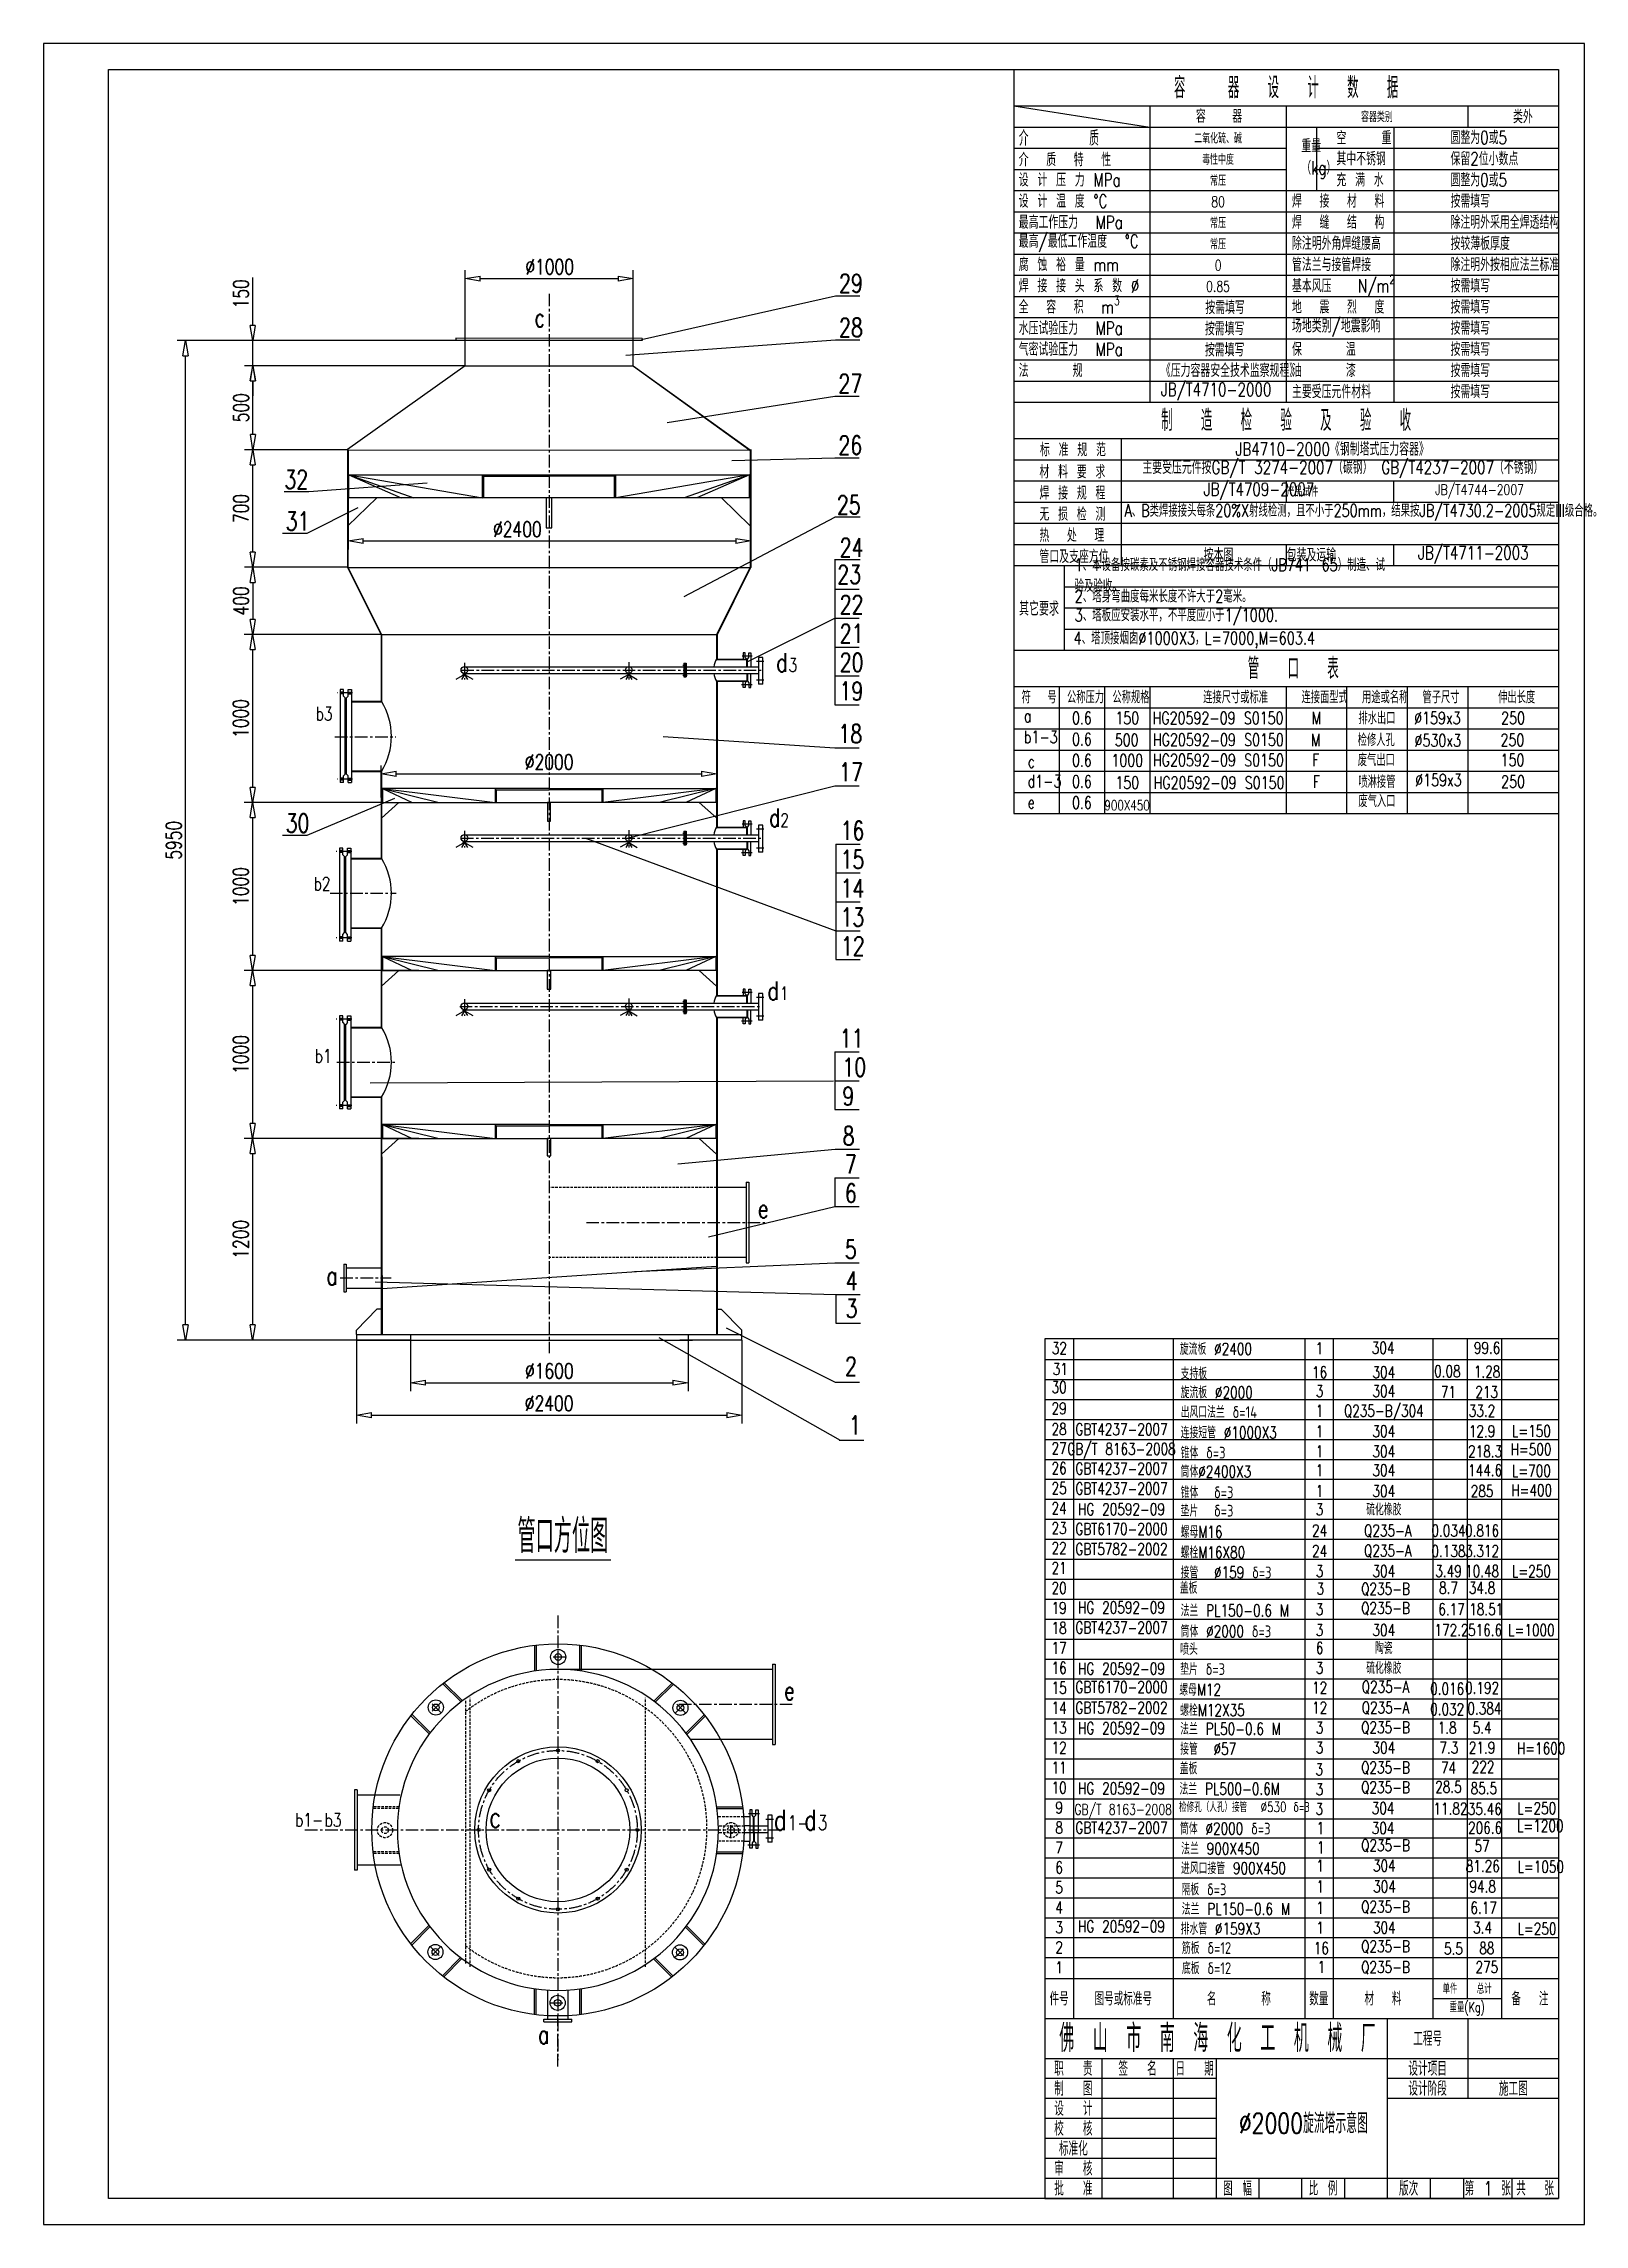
# Model space of a CAD drawing. Header units: inches. Extents: x -49906 to 274435, y 31852 to 49661.
# Drawn here: x 84216 to 93386, y 31852 to 44834 of the extents above; entities that cross this region are included whole.
import ezdxf
from ezdxf.enums import TextEntityAlignment as Align

# ---------------------------------------------------------------- set-up
doc = ezdxf.new("R2010")
doc.units = ezdxf.units.IN
doc.header["$LTSCALE"] = 60
doc.header["$MEASUREMENT"] = 0
doc.linetypes.add('CENTER', pattern=[2, 1.25, -0.25, 0.25, -0.25])
doc.linetypes.add('HIDDEN', pattern=[0.375, 0.25, -0.125])
for name, color, linetype in [('2', 2, 'Continuous'), ('cen', 1, 'CENTER'), ('图层1', 2, 'HIDDEN'), ('文字', 3, 'Continuous'), ('细实线', 7, 'Continuous')]:
    doc.layers.add(name, color=color, linetype=linetype)
doc.layers.add('粗实线', color=7, linetype='Continuous', lineweight=30)
doc.styles.get("Standard").update_dxf_attribs({"font": 'txt.shx', "width": 0.75, "bigfont": 'hztxt.shx'})
doc.styles.add('中文', font='txt.shx', dxfattribs={"width": 0.75, "bigfont": 'gbcbig.shx'})
doc.dimstyles.new('ST1-1', dxfattribs={"dimtxt": 90, "dimasz": 90, "dimexe": 50, "dimexo": 0, "dimgap": 25, "dimtad": 1, "dimtxsty": 'Standard', "dimblk": 'CLOSEDBLANK', "dimcen": 3, "dimadec": 0, "dimazin": 0, "dimtfac": 1, "dimtmove": 0, "dimatfit": 3, "dimfxl": 1, "dimarcsym": 1})

msp = doc.modelspace()

# ---------------------------------------------------------------- texts
at = {"layer": '文字', "style": '中文', "width": 0.75}
for s, height, p in [('0.6', 73.5075, (90395.618, 40782.123)), ('150', 73.5075, (90665.696, 40782.123)), ('HG20592-09 S0150', 73.5075, (91205.853, 40782.123)), ('M', 73.508, (91791.023, 40782.123)), ('排水出口', 73.5075, (92151.127, 40782.123)), ('%%C159x3', 73.5075, (92511.231, 40782.123)), ('250', 73.5075, (92961.362, 40782.123)), ('0.6', 73.5075, (90395.618, 40656.087)), ('500', 73.5075, (90661.839, 40651.736)), ('HG20592-09 S0150', 73.5075, (91207.708, 40652.561)), ('M', 73.508, (91787.166, 40651.736)), ('检修人孔', 73.5075, (92147.27, 40651.736)), ('%%C530x3', 73.5075, (92513.577, 40648.497)), ('250', 73.5075, (92957.505, 40651.736)), ('0.6', 73.5075, (90395.618, 40530.05)), ('1000', 73.5075, (90665.696, 40529.508)), ('HG20592-09 S0150', 73.5075, (91208.087, 40531.396)), ('F', 73.508, (91787.544, 40532.622)), ('废气出口', 73.5075, (92147.649, 40532.622)), ('150', 73.5075, (92957.884, 40532.622)), ('0.6', 73.5075, (90395.618, 40404.014)), ('150', 73.5075, (90665.696, 40397.14)), ('HG20592-09 S0150', 73.5075, (91211.565, 40396.921)), ('F', 73.508, (91791.023, 40403.11)), ('喷淋接管', 73.5075, (92151.127, 40403.11)), ('%%C159x3', 73.5075, (92517.434, 40413.234)), ('250', 73.5075, (92961.362, 40403.11)), ('0.6', 73.5075, (90395.618, 40277.977)), ('900X450', 60, (90664.45, 40269.456)), ('废气入口', 73.5075, (92151.127, 40288.145)), ('32', 70, (90261.428, 37032.703)), ('1', 70, (91809.38, 37032.01)), ('304', 70, (92187.905, 37034.547)), ('99.6', 70, (92806.86, 37034.343)), ('30', 70, (90259.9, 36800.641)), ('31', 70, (90266.857, 36908.204)), ('16', 70, (91810.188, 36889.463)), ('304', 70, (92192.244, 36889.463)), ('0.08', 70, (92570.662, 36895.2)), ('1.28', 70, (92806.86, 36892.399)), ('29', 70, (90259.9, 36673.954)), ('3', 70, (91810.188, 36776.93)), ('Q235-B/304', 70, (92192.244, 36659.828)), ('304', 70, (92192.244, 36776.93)), ('71', 70, (92576.965, 36772.363)), ('213', 70, (92804.225, 36771.736)), ('28', 70, (90259.9, 36550.887)), ('GBT4237-2007', 70, (90631.04, 36550.007)), ('1', 70, (91810.188, 36659.828)), ('33.2', 70, (92776.508, 36659.828)), ('27', 70, (90259.9, 36436.916)), ('GB/T 8163-2008', 70, (90631.04, 36432.531)), ('1', 70, (91810.188, 36537.986)), ('1', 70, (91810.188, 36418.174)), ('304', 70, (92192.244, 36537.986)), ('304', 70, (92192.244, 36418.174)), ('218.3', 70, (92795.042, 36418.174)), ('12.9', 70, (92777.019, 36537.986)), ('H=500', 70, (93068.524, 36430.45)), ('L=150', 70, (93070.544, 36538.927)), ('26', 70, (90259.9, 36318.054)), ('GBT4237-2007', 70, (90631.04, 36316.027)), ('1', 70, (91810.188, 36305.642)), ('304', 70, (92192.244, 36305.642)), ('144.6', 70, (92795.042, 36305.642)), ('L=700', 70, (93070.544, 36302.415)), ('25', 70, (90259.9, 36199.192)), ('GBT4237-2007', 70, (90631.04, 36197.026)), ('1', 70, (91810.188, 36181.736)), ('304', 70, (92192.244, 36181.736)), ('285', 70, (92777.019, 36181.736)), ('H=400', 70, (93072.288, 36186.69)), ('24', 70, (90259.9, 36080.331)), ('HG 20592-09', 70, (90631.04, 36073.749)), ('3', 70, (91810.188, 36072.562)), ('硫化橡胶', 70, (92192.244, 36072.562)), ('23', 70, (90259.9, 35961.469)), ('GBT6170-2000', 70, (90631.04, 35956.273)), ('24', 70, (91810.188, 35946.658)), ('Q235-A', 70, (92216.463, 35946.635)), ('0.034', 70, (92577.154, 35946.658)), ('0.816', 70, (92777.019, 35946.658)), ('22', 70, (90259.9, 35842.607)), ('GBT5782-2002', 70, (90631.04, 35836.837)), ('24', 70, (91810.188, 35824.816)), ('Q235-A', 70, (92216.463, 35827.049)), ('0.138', 70, (92577.154, 35824.816)), ('3.312', 70, (92777.019, 35824.816)), ('21', 70, (90259.9, 35723.746)), ('3', 70, (91810.188, 35705.004)), ('304', 70, (92192.244, 35705.004)), ('3.49', 70, (92577.154, 35705.004)), ('10.48', 70, (92777.019, 35705.004)), ('L=250', 70, (93070.544, 35705.004)), ('20', 70, (90259.9, 35604.884)), ('3', 70, (91814.454, 35600.498)), ('Q235-B', 70, (92202.522, 35599.979)), ('8.7', 70, (92577.154, 35605.753)), ('34.8', 70, (92777.019, 35605.753)), ('19', 70, (90259.9, 35486.023)), ('HG 20592-09', 70, (90631.04, 35488.723)), ('3', 70, (91810.188, 35478.338)), ('Q235-B', 70, (92202.522, 35485.185)), ('6.17', 70, (92595.417, 35478.338)), ('18.51', 70, (92801.965, 35478.338)), ('18', 70, (90259.9, 35367.161)), ('17', 70, (90259.9, 35248.299)), ('GBT4237-2007', 70, (90631.04, 35369.722)), ('3', 70, (91810.188, 35354.432)), ('6', 70, (91810.273, 35247.951)), ('304', 70, (92192.244, 35354.432)), ('陶瓷', 70, (92192.329, 35247.951)), ('172.2', 70, (92595.177, 35354.432)), ('516.6', 70, (92795.042, 35354.432)), ('L=1000', 70, (93070.544, 35354.432)), ('16', 70, (90259.9, 35129.438)), ('HG 20592-09', 70, (90631.04, 35125.033)), ('3', 70, (91810.273, 35129.089)), ('硫化橡胶', 70, (92192.329, 35129.089)), ('15', 70, (90259.9, 35010.576)), ('GBT6170-2000', 70, (90631.04, 35015.185)), ('12', 70, (91810.273, 35011.003)), ('Q235-A', 70, (92202.522, 35016.343)), ('0.016', 70, (92569.398, 35005.191)), ('0.192', 70, (92777.104, 35010.227)), ('14', 70, (90259.9, 34891.714)), ('GBT5782-2002', 70, (90631.04, 34892.406)), ('12', 70, (91810.273, 34892.141)), ('Q235-A', 70, (92202.522, 34892.94)), ('0.032', 70, (92569.398, 34883.014)), ('0.384', 70, (92790.863, 34887.506)), ('13', 70, (90259.9, 34772.853)), ('HG 20592-09', 70, (90631.04, 34770.353)), ('3', 70, (91810.273, 34773.279)), ('Q235-B', 70, (92202.522, 34775.276)), ('1.8', 70, (92569.398, 34773.461)), ('5.4', 70, (92777.104, 34773.279)), ('12', 70, (90259.9, 34653.991)), ('3', 70, (91810.273, 34654.418)), ('304', 70, (92192.329, 34654.418)), ('7.3', 70, (92579.638, 34654.418)), ('21.9', 70, (92777.104, 34654.418)), ('11', 70, (90259.9, 34535.13)), ('3', 70, (91808.116, 34524.693)), ('Q235-B', 70, (92202.522, 34536.165)), ('74', 70, (92577.026, 34534.981)), ('222', 70, (92783.219, 34540.119)), ('10', 70, (90259.9, 34416.268)), ('HG 20592-09', 70, (90631.04, 34412.041)), ('3', 70, (91809.968, 34406.816)), ('Q235-B', 70, (92202.522, 34418.501)), ('28.5', 70, (92577.026, 34420.919)), ('85.5', 70, (92787.55, 34412.714)), ('9', 70, (90259.9, 34297.406)), ('GB/T 8163-2008', 63, (90641.02, 34290.204)), ('3', 70, (91808.594, 34289.485)), ('304', 70, (92187.828, 34294.513)), ('11.82', 70, (92589.042, 34291.666)), ('35.46', 70, (92793.231, 34289.245)), ('8', 70, (90259.9, 34178.545)), ('GBT4237-2007', 70, (90631.04, 34178.242)), ('1', 70, (91814.433, 34175.177)), ('Q235-B', 70, (92202.522, 34073.159)), ('304', 70, (92187.828, 34175.651)), ('206.6', 70, (92795.127, 34177.626)), ('7', 70, (90259.9, 34059.683)), ('1', 70, (91813.072, 33951.94)), ('1', 70, (91816.388, 34060.061)), ('304', 70, (92195.127, 33951.94)), ('81.26', 70, (92781.457, 33949.488)), ('57', 70, (92776.864, 34068.424)), ('5', 70, (90259.9, 33821.96)), ('6', 70, (90259.9, 33940.821)), ('1', 70, (91813.993, 33827.973)), ('304', 70, (92196.048, 33827.973)), ('94.8', 70, (92780.824, 33827.973)), ('4', 70, (90259.9, 33703.098)), ('1', 70, (91812.592, 33701.078)), ('Q235-B', 70, (92202.522, 33707.717)), ('6.17', 70, (92786.357, 33701.078)), ('3', 70, (90259.9, 33584.236)), ('HG 20592-09', 70, (90631.04, 33590.665)), ('1', 70, (91813.072, 33583.597)), ('304', 70, (92195.127, 33583.597)), ('3.4', 70, (92779.903, 33583.597)), ('2', 70, (90259.9, 33465.375)), ('16', 70, (91820.467, 33460.904)), ('Q235-B', 70, (92202.522, 33471.579)), ('5.5', 70, (92606.716, 33457.876)), ('88', 70, (92805.32, 33460.597)), ('1', 70, (90259.9, 33346.513)), ('1', 70, (91820.467, 33348.175)), ('Q235-B', 70, (92202.522, 33348.175)), ('275', 70, (92805.32, 33348.175))]:
    msp.add_text(s, height=height, dxfattribs=at).set_placement(p, align=Align.CENTER)
for s, p in [('H=1600', (92984.365, 34650.542)), ('L=250', (92986.358, 34293.785)), ('L=1200', (92985.079, 34188.994)), ('L=1050', (92987.878, 33945.505)), ('L=250', (92987.878, 33576.246))]:
    msp.add_text(s, height=70, dxfattribs=at).set_placement(p)
at = {"layer": '文字', "style": '中文'}
for s, insert, char_height, width, attachment_point in [('容   器  设  计  数  据', (91610.97, 44571.296), 126.03655, 3240.93979, 5), ('容   器', (91074.27, 44401.674), 78.408, 810.23495, 4), ('容器类别', (92151.127, 44398.446), 63.0183, 1080.31326, 5), ('类外', (92961.362, 44398.446), 78.408, 810.23495, 4), ('\\pi4.355;介      质', (90015.987, 44270.609), 90, 810.23495, 4), ('二氧化硫、碱', (91205.853, 44270.609), 63.0183, 810.23495, 5), ('重量\\P（kg）', (91700.996, 44146.373), 78.408, 810.23495, 4), ('空    重', (91910.218, 44272.409), 78.408, 810.23495, 4), ('圆整为0或5', (92589.352, 44274.21), 78.408, 810.23495, 4), ('\\pi3.5;介  质  特  性', (90015.987, 44142.772), 78.408, 810.23495, 4), ('毒性中度', (91205.853, 44144.572), 63.0183, 810.23495, 5), ('其中不锈钢', (91910.218, 44148.173), 78.408, 810.23495, 4), ('保留2位小数点', (92589.352, 44148.173), 78.408, 810.23495, 4), ('\\pi3.5;设 计 压 力 MPa', (90015.987, 44022.137), 78.408, 810.23495, 4), ('常压', (91205.853, 44018.536), 63.0183, 810.23495, 5), ('充 满 水', (91910.218, 44022.137), 78.408, 810.23495, 4), ('圆整为0或5', (92589.352, 44022.137), 78.408, 810.23495, 4), ('\\pi3.5;设 计 温 度 {\\Ftxt,hztxts|c134;%%D}C', (90015.987, 43896.1), 78.408, 810.23495, 4), ('80', (91205.853, 43892.499), 63.0183, 810.23495, 5), ('\\pi3.5;焊  接  材  料', (91642.33, 43896.1), 78.408, 810.23495, 4), ('按需填写', (92589.352, 43896.1), 78.408, 810.23495, 4), ('\\pi3.5;最高工作压力  MPa', (90015.987, 43770.064), 78.408, 810.23495, 4), ('常压', (91205.853, 43766.463), 63.0183, 810.23495, 5), ('\\pi3.5;焊  缝  结  构', (91642.33, 43770.064), 78.408, 810.23495, 4), ('除注明外采用全焊透结构', (92589.352, 43770.064), 78.408, 810.23495, 4), ('\\pi3.5;最高/最低工作温度  {\\Ftxt,hztxts|c134;%%D}C', (90015.987, 43644.027), 78.408, 810.23495, 4), ('常压', (91205.853, 43640.426), 63.0183, 810.23495, 5), ('\\pi3.5;除注明外角焊缝腰高', (91642.33, 43644.027), 78.408, 810.23495, 4), ('按较薄板厚度', (92589.352, 43644.027), 78.408, 810.23495, 4), ('\\pi3.5;腐 蚀 裕 量 mm', (90015.987, 43517.991), 78.408, 810.23495, 4), ('0', (91205.853, 43514.39), 63.018, 810.23495, 5), ('\\pi3.5;管法兰与接管焊接', (91642.33, 43517.991), 78.408, 810.23495, 4), ('除注明外按相应法兰标准', (92589.352, 43517.991), 78.408, 810.23495, 4), ('\\pi3.5;焊 接 接 头 系 数 %%C', (90015.987, 43391.954), 78.408, 810.23495, 4), ('0.85', (91205.853, 43388.353), 63.0183, 810.23495, 5), ('\\A1;\\pi3.5;基本风压   N/m{\\H0.7x;\\S2^  ;\\H1.429x; }', (91642.33, 43391.954), 78.408, 810.23495, 4), ('按需填写', (92589.352, 43391.954), 78.408, 810.23495, 4), ('\\A1;\\pi3.5;全  容  积  m{\\H0.7x;\\S3^   ;}', (90015.987, 43265.918), 78.408, 810.23495, 4), ('按需填写', (91129.849, 43262.316), 78.408, 810.23495, 4), ('\\pi3.5;地  震  烈  度', (91642.33, 43265.918), 78.408, 810.23495, 4), ('按需填写', (92589.352, 43265.918), 78.408, 810.23495, 4), ('\\pi3.5;水压试验压力  MPa', (90015.987, 43139.881), 78.408, 810.23495, 4), ('按需填写', (91127.243, 43136.28), 78.408, 810.23495, 4), ('\\pi3.5;场地类别/地震影响', (91642.33, 43139.881), 78.408, 810.23495, 4), ('按需填写', (92589.352, 43139.881), 78.408, 810.23495, 4), ('\\pi3.5;气密试验压力  MPa', (90015.987, 43013.844), 78.408, 810.23495, 4), ('按需填写', (91127.243, 43010.243), 78.408, 810.23495, 4), ('\\pi3.5;保     温', (91642.33, 43013.844), 78.408, 810.23495, 4), ('按需填写', (92589.352, 43013.844), 78.408, 810.23495, 4), ('\\pi3.5;法     规', (90015.987, 42887.808), 78.408, 810.23495, 4), ('《压力容器安全技术监察规程》', (90865.454, 42887.808), 78.408, 810.23495, 4), ('\\pi3.5;油     漆', (91642.33, 42887.808), 78.408, 810.23495, 4), ('按需填写', (92589.352, 42887.808), 78.408, 810.23495, 4), ('JB/T4710-2000', (90865.454, 42761.771), 78.408, 810.23495, 4), ('\\pi3.5;主要受压元件材料', (91642.33, 42761.771), 78.408, 810.23495, 4), ('按需填写', (92589.352, 42761.771), 78.408, 810.23495, 4), ('制  造  检  验  及  验  收', (91610.97, 42590.722), 126.03655, 3240.93979, 5), ('\\pi4.083;标 准 规 范', (90141.85, 42415.764), 78.408, 810.23495, 4), ('JB4710-2000《钢制塔式压力容器》', (91310.076, 42419.672), 78.408, 2205.90788, 4), ('\\pi3.5;材 料 要 求', (90139.179, 42284.389), 78.408, 810.23495, 4), (' 主要受压元件按{\\C2;GB/T 3274-2007（碳钢） GB/T4237-2007（不锈钢）}', (90702.886, 42298.098), 78.408, 2864.02863, 4), ('\\pi3.5;焊 接 规 程', (90139.179, 42158.353), 78.408, 810.23495, 4), ('JB/T4709-2007', (91120.306, 42167.599), 78.408, 810.23495, 4), ('\\pi3.5;产品试件', (91610.97, 42167.599), 63.01827, 639.1415, 4), (' JB/T4744-2007', (92740.776, 42167.599), 63.01827, 981.3284, 5), ('\\pi3.5;无 损 检 测', (90139.179, 42032.316), 78.408, 810.23495, 4), ('{\\H0.95x; A、B类焊接接头每条20%X射线检测，且不小于250mm，结果按JB/T4730.2-2005规定III级合格。\\H1.504x; }', (90599.222, 42041.563), 78.408, 3038.01471, 4), ('\\pi3.5;热  处  理', (90139.179, 41906.28), 78.408, 810.23495, 4), ('\\pi3.5;管口及支座方位', (90139.179, 41780.243), 78.408, 810.23495, 4), ('按本图', (91120.306, 41789.489), 78.408, 810.23495, 4), ('\\pi3.5;包装及运输', (91610.97, 41789.489), 78.408, 810.23495, 4), (' JB/T4711-2003', (92343.634, 41789.489), 78.408, 810.23495, 4), ('1、本设备按碳素及不锈钢焊接容器技术条件（JB741-65）制造、试验及验收。', (90351.721, 41668.946), 75, 1866.52208, 4), ('2、塔身弯曲度每米长度不许大于2毫米。\\P', (90352.667, 41543.886), 75, 1866.52208, 4), ('其它要求', (90140.105, 41469.979), 83.3085, 348.429, 5), ('3、塔板应安装水平，不平度应小于1/1000.\\P', (90352.667, 41419.488), 75, 1866.52208, 4), ('4、塔顶接烟囱∅1000X3，L=7000,M=603.4', (90345.749, 41283.572), 75, 1866.52208, 4), (' 管  口  表', (91610.97, 41114.294), 126.0365, 3240.93979, 5), ('符  号', (90036.883, 40943.244), 73.5075, 1181.69018, 4), ('公称压力', (90306.962, 40943.244), 73.5075, 1181.69018, 4), ('公称规格', (90577.04, 40943.244), 73.5075, 1181.69018, 4), ('连接尺寸或标准', (91117.197, 40943.244), 73.5075, 1181.69018, 4), ('连接面型式', (91702.366, 40943.244), 73.5075, 1181.69018, 4), ('用途或名称', (92062.471, 40943.244), 73.5075, 1181.69018, 4), ('管子尺寸', (92422.575, 40943.244), 73.5075, 1181.69018, 4), ('伸出长度', (92872.706, 40943.244), 73.5075, 1181.69018, 4), ('a', (90050.509, 40831.984), 73.508, 1181.69018, 4), ('b1-3', (90050.509, 40705.947), 73.5075, 1181.69018, 4), ('c', (90073.242, 40559.733), 73.508, 1181.69018, 4), ('d1-3', (90072.808, 40442.997), 73.5075, 1181.69018, 4), ('e', (90072.808, 40316.961), 73.508, 1181.69018, 4), ('旋流板 %%C2400\\P ', (90978.271, 37098.271), 70, 754.01165, 1), ('支持板\\P  ', (90983.181, 36951.951), 70, 711.0878, 1), ('旋流板 %%C2000', (90983.181, 36839.419), 70, 662.05878, 1), ('出风口法兰 δ=14 ', (90983.181, 36722.317), 70, 711.0878, 1), ('连接短管 %%C1000X3 ', (90983.181, 36600.474), 70, 711.0878, 1), ('锥体 δ=3\\P \\P  ', (90983.181, 36480.663), 70, 711.0878, 1), ('筒体%%C2400X3', (90983.181, 36368.13), 70, 662.05878, 1), ('锥体  δ=3\\P\\P\\P  ', (90983.181, 36244.225), 70, 711.0878, 1), ('垫片  δ=3\\P\\P  ', (90983.181, 36135.051), 70, 711.0878, 1), ('螺母M16  ', (90983.181, 36009.147), 70, 711.0878, 1), ('螺栓M16X80  ', (90983.181, 35887.305), 70, 711.0878, 1), ('接管  %%C159 δ=3\\P  ', (90983.181, 35767.493), 70, 711.0878, 1), ('盖板', (90977.983, 35675.832), 70, 863.23942, 1), ('法兰 PL150-0.6 M\\P  ', (90983.181, 35540.826), 70, 662.05878, 1), ('喷头', (90980.338, 35311.097), 70, 537.90402, 1), ('筒体 %%C2000 δ=3\\P  ', (90983.181, 35416.921), 70, 711.0878, 1), ('垫片 δ=3', (90980.338, 35192.235), 70, 512.46094, 1), ('螺母M12', (90974.482, 35069.453), 70, 537.90402, 1), ('螺栓M12X35', (90980.338, 34947.808), 70, 537.90402, 1), ('法兰 PL50-0.6 M', (90980.338, 34836.426), 70, 798.51365, 1), ('接管  %%C57', (90980.338, 34717.564), 70, 537.90402, 1), ('盖板', (90977.598, 34600.948), 70, 863.23942, 1), ('法兰 PL500-0.6M', (90976.124, 34479.127), 70, 868.56419, 1), ('{\\H0.8571x;检修孔（人孔）接管  %%C530 δ=3}\\P ', (90973.774, 34366.627), 70, 884.16555, 1), ('筒体 %%C2000 δ=3', (90979.005, 34242.549), 70, 740.08866, 1), ('进风口接管 900X450 ', (90985.222, 34006.624), 70, 740.08866, 1), ('法兰 900X450', (90986.453, 34123.208), 70, 740.08866, 1), ('隔板 δ=3', (90988.227, 33880.834), 70, 740.08866, 1), ('法兰 PL150-0.6 M', (90989.591, 33764.224), 70, 740.08866, 1), ('排水管 %%C159X3 ', (90983.137, 33646.744), 70, 620.60723, 1), ('筋板 δ=12 ', (90990.532, 33531.813), 70, 537.90402, 1), ('底板 δ=12\\P ', (90990.532, 33411.321), 70, 537.90402, 1), ('图号或标准号', (90641.955, 33194.516), 79.86, 669.09185, 5), ('名     称', (91329.654, 33194.516), 79.86, 662.68522, 5), ('材  料', (92187.156, 33194.516), 79.86, 353.99494, 5), ('单件', (92586.191, 33253.947), 59.4308, 203.76279, 5), ('总计', (92789.954, 33253.947), 59.4308, 203.76279, 5), ('备  注', (93061.638, 33194.516), 79.86, 341.13309, 5), ('{\\H0.7x;重量\\W0.7;(Kg)}', (92688.073, 33135.085), 84.90116, 407.52558, 5), ('佛 山 市 南 海 化 工 机 械 厂', (91202.616, 32959.154), 165, 2376.68918, 5), ('工程号', (92453.282, 32956.793), 84.9012, 481.312, 5), ('职  责', (90344.801, 32778.5), 84.9012, 339.60465, 5), ('签  名', (90726.856, 32778.5), 84.9012, 424.50581, 5), ('日  期', (91066.461, 32778.5), 84.9012, 254.70349, 5), ('设计项目', (92453.282, 32778.5), 84.9012, 481.312, 5), ('制  图', (90344.801, 32659.639), 84.9012, 339.60465, 5), ('设  计 ', (90344.801, 32540.777), 84.9012, 339.60465, 5), ('设计阶段', (92453.282, 32659.639), 84.9012, 481.312, 5), ('施工图', (92962.689, 32659.639), 84.9012, 537.50195, 5), ('校  核', (90344.801, 32421.915), 84.9012, 339.60465, 5), ('\\A1;%%C2000旋流塔示意图', (91713.072, 32453.244), 118.86163, 1018.81395, 5), ('标准化', (90344.801, 32303.054), 84.9012, 339.60465, 5), ('审  核', (90344.801, 32184.192), 84.9012, 339.60465, 5), ('批  准', (90344.801, 32065.331), 84.9012, 339.60465, 5)]:
    msp.add_mtext(s, dxfattribs=dict(at, insert=insert, char_height=char_height, width=width, attachment_point=attachment_point))
at = {"layer": '文字', "attachment_point": 5, "style": '中文'}
for s, insert, char_height, width, line_spacing_factor in [('件号', (90259.9, 33194.516), 79.86, 199.65, 0.84), ('数量', (91805.101, 33194.516), 79.86, 199.65, 0.84), ('图 幅', (91321.164, 32065.331), 84.9012, 254.70349, 0.822857), ('比 例', (91830.571, 32065.331), 84.9012, 254.70349, 0.788571), ('版次', (92339.978, 32065.331), 84.9012, 254.70349, 0.822857), ('第 {\\W0.7;1\\H1x; }张', (92810.314, 32065.331), 84.90116, 286.73967, 0.822857), ('共 {\\W0.7; }张', (93092.562, 32065.331), 84.90116, 277.75593, 0.822857)]:
    msp.add_mtext(s, dxfattribs=dict(at, insert=insert, char_height=char_height, width=width, line_spacing_factor=line_spacing_factor))
at = {"layer": '细实线', "style": '中文', "width": 0.75}
for s, height, p in [('29', 110, (88950.266, 43351.851)), ('c', 110, (87137.072, 43147.256)), ('28', 110, (88950.266, 43088.835)), ('27', 110, (88946.511, 42754.982)), ('26', 110, (88946.511, 42387.99)), ('32', 110, (85649.473, 42184.006)), ('25', 110, (88937.629, 42032.641)), ('31', 110, (85656.656, 41936.162)), ('24', 110, (88954.01, 41778.753)), ('23', 110, (88940.064, 41618.444)), ('22', 110, (88954.01, 41439.11)), ('21', 110, (88954.01, 41267.191)), ('d', 110, (88576.126, 41094.22)), ('3', 80, (88649.911, 41094.695)), ('20', 110, (88954.01, 41095.273)), ('19', 110, (88952.579, 40924.637)), ('b3', 80, (85835.784, 40804.808)), ('18', 110, (88946.511, 40670.607)), ('17', 110, (88950.463, 40442.322)), ('30', 110, (85656.656, 40138.275)), ('d', 110, (88533.32, 40171.159)), ('2', 80, (88600.675, 40171.105)), ('16', 110, (88958.859, 40094.274)), ('15', 110, (88958.859, 39922.356)), ('b2', 80, (85823.323, 39791.936)), ('14', 110, (88958.859, 39750.438)), ('13', 110, (88958.859, 39578.519)), ('12', 110, (88961.592, 39406.061)), ('d', 110, (88524.359, 39140.369)), ('1', 80, (88598.144, 39140.844)), ('11', 110, (88953.716, 38857.358)), ('b1', 80, (85830.411, 38767)), ('10', 110, (88970.047, 38684.9)), ('9', 110, (88970.047, 38513.567)), ('8', 110, (88971.904, 38276.983)), ('7', 110, (88984.942, 38107.928)), ('6', 110, (88984.942, 37936.01)), ('e', 110, (88467.029, 37842.851)), ('5', 110, (88984.942, 37601.27)), ('4', 110, (88989.437, 37413.728)), ('a', 110, (85898.785, 37443.804)), ('3', 110, (88989.437, 37249.947)), ('2', 110, (88985.8, 36904.639)), ('1', 110, (89009.646, 36554.631)), ('管口方位图', 200, (87036.432, 35848.488)), ('e', 110, (88623.105, 34973.844)), ('b1-', 80, (85713.262, 34219.21)), ('b3', 80, (85888.471, 34219.21)), ('c', 121, (86868.433, 34214.361)), ('d', 121, (88563.197, 34197.865)), ('1-', 88, (88644.36, 34198.387)), ('d', 121, (88742.754, 34198.745)), ('3', 88, (88823.918, 34199.267)), ('a', 110, (87158.452, 32927.21))]:
    msp.add_text(s, height=height, dxfattribs=at).set_placement(p)

# ---------------------------------------------------------------- blocks, each defined once
blk = doc.blocks.new('_CLOSEDBLANK')
at = {"color": 0, "linetype": 'ByBlock'}
for p, q in [((-1, 0.17), (0, 0)), ((-1, 0.17), (-1, -0.17)), ((0, 0), (-1, -0.17))]:
    blk.add_line(p, q, dxfattribs=at)
blk = doc.blocks.new('*D278')
at = {"layer": 'Defpoints', "color": 0}
for p in [(85461, 43066), (86670, 43066), (86528, 42916)]:
    blk.add_point(p, dxfattribs=at)
at = {"layer": '细实线', "color": 0, "lineweight": -2}
for p, q in [((85461, 43156), (85461, 43442)), ((86670, 43066), (85411, 43066)), ((85461, 42916), (85461, 43066)), ((86528, 42916), (85411, 42916)), ((85461, 42826), (85461, 42736))]:
    blk.add_line(p, q, dxfattribs=at)
at = {"layer": '细实线', "color": 0, "lineweight": -2, "xscale": 90, "yscale": 90, "zscale": 90}
for p, rotation in [((85461, 43066), 270), ((85461, 42916), 90)]:
    blk.add_blockref('_CLOSEDBLANK', p, dxfattribs=dict(at, rotation=rotation))
at = {"layer": '细实线', "color": 0, "insert": (85391, 43344), "char_height": 90, "attachment_point": 5, "rotation": 90, "style": '中文'}
blk.add_mtext('150', dxfattribs=at)
blk = doc.blocks.new('*D302')
at = {"layer": 'Defpoints', "color": 0}
for p in [(85461, 42416), (86028, 42416), (86028, 41716)]:
    blk.add_point(p, dxfattribs=at)
at = {"layer": '细实线', "color": 0, "lineweight": -2}
for p, q in [((86028, 42416), (85411, 42416)), ((85461, 41806), (85461, 42326)), ((86028, 41716), (85411, 41716))]:
    blk.add_line(p, q, dxfattribs=at)
at = {"layer": '细实线', "color": 0, "lineweight": -2, "xscale": 90, "yscale": 90, "zscale": 90}
for p, rotation in [((85461, 42416), 90), ((85461, 41716), 270)]:
    blk.add_blockref('_CLOSEDBLANK', p, dxfattribs=dict(at, rotation=rotation))
at = {"layer": '细实线', "color": 0, "insert": (85391, 42066), "char_height": 90, "attachment_point": 5, "rotation": 90, "style": '中文'}
blk.add_mtext('700', dxfattribs=at)
blk = doc.blocks.new('*D303')
at = {"layer": 'Defpoints', "color": 0}
for p in [(86228, 41316), (85460, 40316), (86228, 40316)]:
    blk.add_point(p, dxfattribs=at)
at = {"layer": '细实线', "color": 0, "lineweight": -2}
for p, q in [((86228, 41316), (85410, 41316)), ((85460, 41226), (85460, 40406)), ((86228, 40316), (85410, 40316))]:
    blk.add_line(p, q, dxfattribs=at)
at = {"layer": '细实线', "color": 0, "lineweight": -2, "xscale": 90, "yscale": 90, "zscale": 90}
for p, rotation in [((85460, 41316), 90), ((85460, 40316), 270)]:
    blk.add_blockref('_CLOSEDBLANK', p, dxfattribs=dict(at, rotation=rotation))
at = {"layer": '细实线', "color": 0, "insert": (85390, 40816), "char_height": 90, "attachment_point": 5, "rotation": 90, "style": '中文'}
blk.add_mtext('1000', dxfattribs=at)
blk = doc.blocks.new('*D279')
at = {"layer": 'Defpoints', "color": 0}
for p in [(86028, 41716), (85461, 41316), (86028, 41316)]:
    blk.add_point(p, dxfattribs=at)
at = {"layer": '细实线', "color": 0, "lineweight": -2}
for p, q in [((86028, 41716), (85411, 41716)), ((85461, 41626), (85461, 41406)), ((86028, 41316), (85411, 41316))]:
    blk.add_line(p, q, dxfattribs=at)
at = {"layer": '细实线', "color": 0, "lineweight": -2, "xscale": 90, "yscale": 90, "zscale": 90}
for p, rotation in [((85461, 41716), 90), ((85461, 41316), 270)]:
    blk.add_blockref('_CLOSEDBLANK', p, dxfattribs=dict(at, rotation=rotation))
at = {"layer": '细实线', "color": 0, "insert": (85391, 41516), "char_height": 90, "attachment_point": 5, "rotation": 90, "style": '中文'}
blk.add_mtext('400', dxfattribs=at)
blk = doc.blocks.new('*D280')
at = {"layer": 'Defpoints', "color": 0}
for p in [(85462, 42916), (86725, 42916), (86028, 42416)]:
    blk.add_point(p, dxfattribs=at)
at = {"layer": '细实线', "color": 0, "lineweight": -2}
for p, q in [((86725, 42916), (85412, 42916)), ((85462, 42506), (85462, 42826)), ((86028, 42416), (85412, 42416))]:
    blk.add_line(p, q, dxfattribs=at)
at = {"layer": '细实线', "color": 0, "lineweight": -2, "xscale": 90, "yscale": 90, "zscale": 90}
for p, rotation in [((85462, 42916), 90), ((85462, 42416), 270)]:
    blk.add_blockref('_CLOSEDBLANK', p, dxfattribs=dict(at, rotation=rotation))
at = {"layer": '细实线', "color": 0, "insert": (85392, 42666), "char_height": 90, "attachment_point": 5, "rotation": 90, "style": '中文'}
blk.add_mtext('500', dxfattribs=at)
blk = doc.blocks.new('*D304')
at = {"layer": 'Defpoints', "color": 0}
for p in [(86228, 40316), (85460, 39316), (86228, 39316)]:
    blk.add_point(p, dxfattribs=at)
at = {"layer": '细实线', "color": 0, "lineweight": -2}
for p, q in [((86228, 40316), (85410, 40316)), ((85460, 40226), (85460, 39406)), ((86228, 39316), (85410, 39316))]:
    blk.add_line(p, q, dxfattribs=at)
at = {"layer": '细实线', "color": 0, "lineweight": -2, "xscale": 90, "yscale": 90, "zscale": 90}
for p, rotation in [((85460, 40316), 90), ((85460, 39316), 270)]:
    blk.add_blockref('_CLOSEDBLANK', p, dxfattribs=dict(at, rotation=rotation))
at = {"layer": '细实线', "color": 0, "insert": (85390, 39816), "char_height": 90, "attachment_point": 5, "rotation": 90, "style": '中文'}
blk.add_mtext('1000', dxfattribs=at)
blk = doc.blocks.new('*D281')
at = {"layer": 'Defpoints', "color": 0}
for p in [(86450, 39316), (85460, 38316), (85682, 38316)]:
    blk.add_point(p, dxfattribs=at)
at = {"layer": '细实线', "color": 0, "lineweight": -2}
for p, q in [((86450, 39316), (85410, 39316)), ((85460, 39226), (85460, 38406)), ((85682, 38316), (85410, 38316))]:
    blk.add_line(p, q, dxfattribs=at)
at = {"layer": '细实线', "color": 0, "lineweight": -2, "xscale": 90, "yscale": 90, "zscale": 90}
for p, rotation in [((85460, 39316), 90), ((85460, 38316), 270)]:
    blk.add_blockref('_CLOSEDBLANK', p, dxfattribs=dict(at, rotation=rotation))
at = {"layer": '细实线', "color": 0, "insert": (85390, 38816), "char_height": 90, "attachment_point": 5, "rotation": 90, "style": '中文'}
blk.add_mtext('1000', dxfattribs=at)
blk = doc.blocks.new('*D282')
at = {"layer": 'Defpoints', "color": 0}
for p in [(86450, 38316), (85460, 37116), (85675, 37116)]:
    blk.add_point(p, dxfattribs=at)
at = {"layer": '细实线', "color": 0, "lineweight": -2}
for p, q in [((86450, 38316), (85410, 38316)), ((85460, 38226), (85460, 37206)), ((85675, 37116), (85410, 37116))]:
    blk.add_line(p, q, dxfattribs=at)
at = {"layer": '细实线', "color": 0, "lineweight": -2, "xscale": 90, "yscale": 90, "zscale": 90}
for p, rotation in [((85460, 38316), 90), ((85460, 37116), 270)]:
    blk.add_blockref('_CLOSEDBLANK', p, dxfattribs=dict(at, rotation=rotation))
at = {"layer": '细实线', "color": 0, "insert": (85390, 37716), "char_height": 90, "attachment_point": 5, "rotation": 90, "style": '中文'}
blk.add_mtext('1200', dxfattribs=at)
blk = doc.blocks.new('*D283')
at = {"layer": 'Defpoints', "color": 0}
for p in [(85061, 43066), (86403, 43066), (86403, 37116)]:
    blk.add_point(p, dxfattribs=at)
at = {"layer": '细实线', "color": 0, "lineweight": -2}
for p, q in [((86403, 43066), (85011, 43066)), ((85061, 37206), (85061, 42976)), ((86403, 37116), (85011, 37116))]:
    blk.add_line(p, q, dxfattribs=at)
at = {"layer": '细实线', "color": 0, "lineweight": -2, "xscale": 90, "yscale": 90, "zscale": 90}
for p, rotation in [((85061, 43066), 90), ((85061, 37116), 270)]:
    blk.add_blockref('_CLOSEDBLANK', p, dxfattribs=dict(at, rotation=rotation))
at = {"layer": '细实线', "color": 0, "insert": (84991, 40091), "char_height": 90, "attachment_point": 5, "rotation": 90, "style": '中文'}
blk.add_mtext('5950', dxfattribs=at)
blk = doc.blocks.new('*D275')
at = {"layer": 'Defpoints', "color": 0}
for p in [(87725, 43435), (86725, 42916), (87725, 42916)]:
    blk.add_point(p, dxfattribs=at)
at = {"layer": '细实线', "color": 0, "lineweight": -2}
for p, q in [((86725, 42916), (86725, 43485)), ((86815, 43435), (87635, 43435)), ((87725, 42916), (87725, 43485))]:
    blk.add_line(p, q, dxfattribs=at)
at = {"layer": '细实线', "color": 0, "lineweight": -2, "xscale": 90, "yscale": 90, "zscale": 90, "rotation": 180}
blk.add_blockref('_CLOSEDBLANK', (86725, 43435), dxfattribs=at)
at = {"layer": '细实线', "color": 0, "lineweight": -2, "xscale": 90, "yscale": 90, "zscale": 90}
blk.add_blockref('_CLOSEDBLANK', (87725, 43435), dxfattribs=at)
at = {"layer": '细实线', "color": 0, "insert": (87228, 43505), "char_height": 90, "attachment_point": 5, "style": '中文'}
blk.add_mtext('%%C1000', dxfattribs=at)
blk = doc.blocks.new('*D276')
at = {"layer": 'Defpoints', "color": 0}
for p in [(86028, 42416), (88425, 42417), (88425, 41873)]:
    blk.add_point(p, dxfattribs=at)
at = {"layer": '细实线', "color": 0, "lineweight": -2}
for p, q in [((86028, 42416), (86028, 41823)), ((88425, 42417), (88425, 41823)), ((86118, 41873), (88335, 41873))]:
    blk.add_line(p, q, dxfattribs=at)
at = {"layer": '细实线', "color": 0, "lineweight": -2, "xscale": 90, "yscale": 90, "zscale": 90, "rotation": 180}
blk.add_blockref('_CLOSEDBLANK', (86028, 41873), dxfattribs=at)
at = {"layer": '细实线', "color": 0, "lineweight": -2, "xscale": 90, "yscale": 90, "zscale": 90}
blk.add_blockref('_CLOSEDBLANK', (88425, 41873), dxfattribs=at)
at = {"layer": '细实线', "color": 0, "insert": (87036, 41943), "char_height": 90, "attachment_point": 5, "style": '中文'}
blk.add_mtext('%%C2400', dxfattribs=at)
blk = doc.blocks.new('*D277')
at = {"layer": 'Defpoints', "color": 0}
for p in [(88222, 40635), (88222, 40487), (86225, 40346)]:
    blk.add_point(p, dxfattribs=at)
at = {"layer": '细实线', "color": 0, "lineweight": -2}
for p, q in [((88222, 40635), (88222, 40437)), ((86225, 40346), (86225, 40537)), ((86315, 40487), (88132, 40487))]:
    blk.add_line(p, q, dxfattribs=at)
at = {"layer": '细实线', "color": 0, "lineweight": -2, "xscale": 90, "yscale": 90, "zscale": 90, "rotation": 180}
blk.add_blockref('_CLOSEDBLANK', (86225, 40487), dxfattribs=at)
at = {"layer": '细实线', "color": 0, "lineweight": -2, "xscale": 90, "yscale": 90, "zscale": 90}
blk.add_blockref('_CLOSEDBLANK', (88222, 40487), dxfattribs=at)
at = {"layer": '细实线', "color": 0, "insert": (87225, 40557), "char_height": 90, "attachment_point": 5, "style": '中文'}
blk.add_mtext('%%C2000', dxfattribs=at)
blk = doc.blocks.new('*D301')
at = {"layer": 'Defpoints', "color": 0}
for p in [(86078, 37116), (88372, 37116), (88372, 36669)]:
    blk.add_point(p, dxfattribs=at)
at = {"layer": '细实线', "color": 0, "lineweight": -2}
for p, q in [((86078, 37116), (86078, 36619)), ((88372, 37116), (88372, 36619)), ((86168, 36669), (88282, 36669))]:
    blk.add_line(p, q, dxfattribs=at)
at = {"layer": '细实线', "color": 0, "lineweight": -2, "xscale": 90, "yscale": 90, "zscale": 90, "rotation": 180}
blk.add_blockref('_CLOSEDBLANK', (86078, 36669), dxfattribs=at)
at = {"layer": '细实线', "color": 0, "lineweight": -2, "xscale": 90, "yscale": 90, "zscale": 90}
blk.add_blockref('_CLOSEDBLANK', (88372, 36669), dxfattribs=at)
at = {"layer": '细实线', "color": 0, "insert": (87225, 36739), "char_height": 90, "attachment_point": 5, "style": '中文'}
blk.add_mtext('%%C2400', dxfattribs=at)
blk = doc.blocks.new('*D300')
at = {"layer": 'Defpoints', "color": 0}
for p in [(86400, 37116), (88052, 37116), (88052, 36862)]:
    blk.add_point(p, dxfattribs=at)
at = {"layer": '细实线', "color": 0, "lineweight": -2}
for p, q in [((86400, 37116), (86400, 36812)), ((88052, 37116), (88052, 36812)), ((86490, 36862), (87962, 36862))]:
    blk.add_line(p, q, dxfattribs=at)
at = {"layer": '细实线', "color": 0, "lineweight": -2, "xscale": 90, "yscale": 90, "zscale": 90, "rotation": 180}
blk.add_blockref('_CLOSEDBLANK', (86400, 36862), dxfattribs=at)
at = {"layer": '细实线', "color": 0, "lineweight": -2, "xscale": 90, "yscale": 90, "zscale": 90}
blk.add_blockref('_CLOSEDBLANK', (88052, 36862), dxfattribs=at)
at = {"layer": '细实线', "color": 0, "insert": (87226, 36932), "char_height": 90, "attachment_point": 5, "style": '中文'}
blk.add_mtext('%%C1600', dxfattribs=at)

# ---------------------------------------------------------------- dimensions: what is measured, and where the dimension line sits
at = {"layer": '细实线'}
for base, p1, p2, text, picture, middle in [((87724.514, 43435.148), (86724.514, 42915.693), (87724.514, 42915.693), '%%C1000', '*D275', (87227.514, 43435.148)), ((88424.514, 41873.433), (86027.514, 42415.693), (88424.514, 42416.936), '%%C2400', '*D276', (87036.21, 41873.433)), ((88221.514, 40487.488), (86224.514, 40346.066), (88221.514, 40635.151), '%%C2000', '*D277', (87224.514, 40487.488)), ((88371.514, 36668.815), (86077.514, 37115.693), (88371.514, 37115.693), '%%C2400', '*D301', (87224.629, 36668.815))]:
    dim = msp.add_linear_dim(base=base, p1=p1, p2=p2, text=text, dimstyle='ST1-1', override={"dimtxsty": '中文'}, dxfattribs=at)
    dim.commit()
    dim.dimension.update_dxf_attribs({"geometry": picture, "text_midpoint": middle, "dimtype": 160})
for base, p1, p2, angle, picture, middle in [((85460.953, 43065.693), (86527.514, 42915.693), (86670.004, 43065.693), 270, '*D278', (85390.953, 43343.818)), ((85060.898, 43065.693), (86402.514, 37115.693), (86402.514, 43065.693), 90, '*D283', (84990.898, 40090.693)), ((85461.68, 42915.693), (86027.514, 42415.693), (86724.514, 42915.693), 90, '*D280', (85391.68, 42665.693)), ((85461.181, 42415.693), (86027.514, 41715.693), (86027.514, 42415.693), 270, '*D302', (85391.181, 42065.693)), ((85461.181, 41315.693), (86027.514, 41715.693), (86027.514, 41315.693), 90, '*D279', (85391.181, 41515.693)), ((85460.463, 40315.693), (86227.514, 41315.693), (86227.514, 40315.693), 90, '*D303', (85390.463, 40815.693)), ((85459.909, 39315.693), (86227.514, 40315.693), (86227.514, 39315.693), 90, '*D304', (85389.909, 39815.693)), ((85459.909, 38315.693), (86449.514, 39315.693), (85681.909, 38315.693), 90, '*D281', (85389.909, 38815.693))]:
    dim = msp.add_linear_dim(base=base, p1=p1, p2=p2, angle=angle, dimstyle='ST1-1', override={"dimtxsty": '中文'}, dxfattribs=at)
    dim.commit()
    dim.dimension.update_dxf_attribs({"geometry": picture, "text_midpoint": middle})
dim = msp.add_linear_dim(base=(85459.909, 37115.693), p1=(86449.514, 38315.693), p2=(85675.337, 37115.693), angle=90, dimstyle='ST1-1', override={"dimtxsty": '中文'}, dxfattribs=at)
dim.commit()
dim.dimension.update_dxf_attribs({"geometry": '*D282', "text_midpoint": (85459.909, 37715.693), "dimtype": 160})
dim = msp.add_linear_dim(base=(88052.393, 36861.557), p1=(86399.656, 37115.693), p2=(88052.393, 37115.693), text='%%C1600', dimstyle='ST1-1', override={"dimtxsty": '中文'}, dxfattribs=at)
dim.commit()
dim.dimension.update_dxf_attribs({"geometry": '*D300', "text_midpoint": (87226.024, 36931.557)})

# ---------------------------------------------------------------- linework, layer by layer
at = {"layer": '2', "linetype": 'Continuous', "ltscale": 2}
for p, q in [((88527.218, 34286.695), (88527.218, 34231.695)), ((88552.083, 34286.695), (88527.218, 34286.695)), ((88552.083, 34231.695), (88552.083, 34286.695)), ((88552.083, 34231.695), (88552.083, 34286.695)), ((88559.542, 34262.333), (88514.785, 34262.333)), ((88559.542, 34151.056), (88514.785, 34151.056)), ((88527.218, 34231.695), (88527.218, 34126.695)), ((88552.083, 34231.695), (88552.083, 34261.211)), ((88552.083, 34231.695), (88552.083, 34261.211)), ((88552.083, 34126.695), (88552.083, 34231.695)), ((88552.083, 34126.695), (88527.218, 34126.695))]:
    msp.add_line(p, q, dxfattribs=at)
for centre in [(87277.206, 34672.316), (87040.956, 34609.013), (87513.456, 34609.013)]:
    msp.add_circle(centre, 9, dxfattribs=at)
at = {"layer": 'cen'}
for p, q in [((87224.514, 43344.926), (87224.514, 37038.003)), ((86702.637, 41104.181), (88496.478, 41104.181)), ((86720.721, 41146.744), (86720.721, 41048.62)), ((87699.285, 41151.441), (87699.285, 41048.62)), ((88020.477, 41134.348), (88045.155, 41134.348)), ((88020.481, 41074.04), (88045.707, 41074.04)), ((86055.386, 40968.574), (85962.454, 40968.574)), ((85949.153, 40707.37), (86312.072, 40707.37)), ((86055.386, 40455.008), (85962.454, 40455.008)), ((86720.721, 40146.73), (86720.721, 40048.605)), ((87699.285, 40151.427), (87699.285, 40048.605)), ((88020.477, 40134.348), (88045.155, 40134.348)), ((86050.83, 40024.351), (85957.898, 40024.351)), ((86700.158, 40104.181), (88496.478, 40104.181)), ((88020.481, 40074.04), (88045.707, 40074.04)), ((85920.815, 39776.293), (86315.272, 39776.293)), ((86050.83, 39510.785), (85957.898, 39510.785)), ((86692.588, 39101.181), (88496.478, 39101.181)), ((86720.721, 39144.75), (86720.721, 39046.625)), ((87699.285, 39149.447), (87699.285, 39046.625)), ((88020.477, 39131.348), (88045.155, 39131.348)), ((86050.903, 39025.695), (85957.971, 39025.695)), ((88020.481, 39071.04), (88045.707, 39071.04)), ((85962.114, 38769.924), (86307.652, 38769.924)), ((86050.903, 38512.129), (85957.971, 38512.129)), ((87446.514, 37815.693), (88509.4, 37815.693)), ((85982.007, 37485.546), (86285.345, 37485.546)), ((87277.206, 35476.778), (87277.206, 32829.25)), ((87278.768, 35184.177), (87278.81, 35274.209)), ((86582.263, 34896.969), (86518.63, 34960.661)), ((87974.359, 34894.76), (88038.05, 34958.393)), ((88671.985, 34946.686), (87983.708, 34946.686)), ((85771.411, 34199.816), (88603.578, 34199.816)), ((86580.054, 33504.873), (86516.362, 33441.24)), ((87972.149, 33502.664), (88035.782, 33438.972)), ((87277.227, 33215.456), (87277.185, 33125.423)), ((87277.206, 32791.27), (87277.206, 33094.608))]:
    msp.add_line(p, q, dxfattribs=at)
msp.add_circle((87277.206, 34199.816), 472.5, dxfattribs=at)
for centre, start, end in [((87277.7, 34102.203), 87.6558575, 92.2333635), ((87346.579, 34131.142), 132.6558575, 137.2333635), ((87208.532, 34130.444), 42.6558575, 47.2333635), ((87179.592, 34199.323), 357.6558575, 2.2333635), ((87345.881, 34269.189), 222.6558575, 227.2333635), ((87207.834, 34268.491), 312.6558575, 317.2333635), ((87276.713, 34297.43), 267.6558575, 272.2333635)]:
    msp.add_arc(centre, 1126.991, start, end, dxfattribs=at)
at = {"layer": '图层1'}
for p, q in [((88221.514, 38024.181), (87224.514, 38024.181)), ((88224.514, 37607.206), (87224.514, 37607.206)), ((86727.991, 34967.643), (86727.991, 33404.222)), ((86755.436, 33385.642), (86755.436, 34986.223)), ((87798.976, 33385.642), (87798.976, 34986.223)), ((86330.417, 34327.485), (86176.818, 34327.414)), ((86331.82, 34337.485), (86178.023, 34337.414)), ((88382.254, 34277.315), (88233.773, 34277.315)), ((88236.768, 34224.804), (88384.686, 34224.804)), ((88237.108, 34184.804), (88384.866, 34184.804)), ((86330.839, 34069.059), (86177.197, 34068.988)), ((86332.275, 34059.059), (86178.433, 34058.988)), ((88382.9, 34132.165), (88235.002, 34132.165))]:
    msp.add_line(p, q, dxfattribs=at)
for centre, radius in [((86247.83, 34198.233), 45.016), ((86247.83, 34198.233), 20.215), ((88306.583, 34198.233), 45.016), ((88306.583, 34198.233), 20.215)]:
    msp.add_circle(centre, radius, dxfattribs=at)
msp.add_arc((87276.901, 34207.3), 887.404, 231.7891864, 128.2108136, dxfattribs=at)
at = {"layer": '文字'}
msp.add_lwpolyline([(84216.48, 44833.694), (84216.48, 31851.534), (93385.806, 31851.534), (93385.806, 44833.694)], close=True, dxfattribs=at)
at = {"layer": '粗实线'}
for p, q in [((89990.5, 44679.328), (89990.5, 40250.043)), ((89990.5, 44679.328), (93231.44, 44679.328)), ((89990.5, 44463.265), (93231.44, 44463.265)), ((88929.539, 43332.538), (89074.539, 43332.538)), ((87779.024, 43078.602), (86670.004, 43079.539)), ((86670.004, 43079.539), (86670.004, 43065.693)), ((87779.024, 43065.693), (86670.004, 43065.693)), ((86724.514, 42915.693), (86724.514, 43064.451)), ((87724.514, 42915.693), (87724.514, 43064.451)), ((87779.024, 43078.602), (87779.024, 43065.693)), ((88929.539, 43069.521), (89074.539, 43069.521)), ((86724.514, 42915.693), (86024.514, 42416.936)), ((86724.514, 42915.693), (87724.514, 42915.693)), ((87724.514, 42915.693), (88421.514, 42415.693)), ((87726.246, 42914.451), (88418.514, 42414.451)), ((88925.784, 42735.669), (89070.784, 42735.669)), ((89990.5, 42698.753), (93231.44, 42698.753)), ((89990.5, 42482.69), (93231.44, 42482.69)), ((86024.514, 42416.936), (86024.514, 41714.985)), ((86027.514, 42415.693), (88418.514, 42414.451)), ((86027.514, 42415.693), (86027.514, 41715.693)), ((88421.514, 42415.693), (88421.514, 41715.693)), ((88424.514, 42416.936), (88424.514, 41714.985)), ((88925.784, 42368.676), (89070.784, 42368.676)), ((86032.461, 42267.161), (86420.146, 42128.865)), ((86032.461, 42267.161), (86827.356, 42128.865)), ((86032.461, 42128.865), (86032.461, 42267.161)), ((86032.461, 42267.161), (86345.085, 42128.865)), ((86827.356, 42128.865), (86827.356, 42267.161)), ((86835.573, 42258.886), (86827.356, 42267.161)), ((86835.573, 42128.865), (86835.573, 42258.886)), ((86835.573, 42258.886), (87224.514, 42258.886)), ((87613.455, 42258.886), (87224.514, 42258.886)), ((87613.455, 42258.886), (87621.672, 42267.161)), ((87613.455, 42128.865), (87613.455, 42258.886)), ((88416.567, 42267.161), (87621.672, 42128.865)), ((87621.672, 42128.865), (87621.672, 42267.161)), ((88416.567, 42267.161), (88028.882, 42128.865)), ((88416.567, 42267.161), (88103.943, 42128.865)), ((88416.567, 42128.865), (88416.567, 42267.161)), ((85793.949, 42164.693), (85648.949, 42164.693)), ((86198.518, 42128.865), (86027.514, 41963.888)), ((88250.51, 42128.865), (88421.514, 41963.888)), ((87206.761, 41951.053), (87241.177, 41951.053)), ((88925.784, 42016.436), (89076.319, 42016.436)), ((85783.099, 41916.848), (85638.099, 41916.848)), ((86024.831, 41714.352), (86024.514, 41714.985)), ((86024.831, 41714.352), (86224.514, 41314.985)), ((86027.514, 41715.693), (88421.514, 41715.693)), ((86027.514, 41715.693), (86227.514, 41315.693)), ((88421.514, 41715.693), (88221.514, 41315.693)), ((88424.197, 41714.352), (88224.514, 41314.985)), ((88925.784, 41762.549), (89076.319, 41762.549)), ((88925.784, 41585.295), (89070.784, 41585.295)), ((88925.784, 41413.377), (89070.784, 41413.377)), ((86224.514, 41314.985), (86224.514, 40918.43)), ((86227.514, 41315.693), (87921.514, 41315.693)), ((86227.514, 41315.693), (86227.514, 41315.693)), ((86227.514, 41315.693), (86227.514, 41315.693)), ((86227.514, 41315.693), (86227.514, 40918.43)), ((87861.175, 41315.693), (88221.514, 41315.693)), ((88221.514, 41315.693), (88221.514, 41170.158)), ((88224.514, 41314.985), (88224.514, 41170.158)), ((88219.704, 41167.158), (88400.552, 41167.158)), ((88221.514, 41170.158), (88400.552, 41170.158)), ((88372.827, 41189.154), (88432.273, 41189.154)), ((88380.562, 41207.832), (88380.562, 41170.158)), ((88392.177, 41207.832), (88380.562, 41207.832)), ((88392.177, 41179.224), (88392.177, 41207.832)), ((88400.552, 41170.158), (88392.177, 41179.224)), ((88400.552, 41124.181), (88400.552, 41170.158)), ((88404.524, 41170.158), (88412.9, 41179.224)), ((88404.524, 41124.181), (88404.524, 41170.158)), ((88412.9, 41207.832), (88424.514, 41207.832)), ((88412.9, 41179.224), (88412.9, 41207.832)), ((88424.514, 41207.832), (88424.514, 41124.181)), ((88503.313, 41155.532), (88458.556, 41155.532)), ((88470.988, 41179.893), (88470.988, 41124.893)), ((88495.853, 41179.893), (88470.988, 41179.893)), ((88495.853, 41124.893), (88495.853, 41179.893)), ((88495.853, 41124.893), (88495.853, 41179.893)), ((88495.853, 41124.893), (88495.853, 41154.409)), ((88495.853, 41124.893), (88495.853, 41154.409)), ((88925.784, 41241.459), (89070.784, 41241.459)), ((89990.5, 41222.325), (93231.44, 41222.325)), ((86720.721, 41077.252), (86670.543, 41048.68)), ((86720.721, 41077.252), (86703.219, 41048.68)), ((86713.564, 41084.181), (88025.893, 41084.181)), ((86716.257, 41124.181), (88025.893, 41124.181)), ((86720.721, 41077.252), (86738.816, 41049.051)), ((86720.721, 41077.252), (86771.485, 41049.733)), ((87699.285, 41077.252), (87648.521, 41049.733)), ((87699.285, 41077.252), (87681.19, 41049.051)), ((87699.285, 41077.252), (87716.788, 41048.68)), ((87699.285, 41077.252), (87749.464, 41048.68)), ((88025.893, 41144.586), (88025.893, 41063.776)), ((88025.893, 41144.586), (88040.748, 41144.586)), ((88025.893, 41063.776), (88040.748, 41063.776)), ((88033.321, 41144.586), (88033.321, 41063.776)), ((88040.748, 41144.586), (88040.748, 41063.776)), ((88040.748, 41124.181), (88470.988, 41124.181)), ((88040.748, 41084.181), (88470.988, 41084.181)), ((88219.704, 41041.204), (88400.552, 41041.204)), ((88221.514, 41038.204), (88221.514, 40170.158)), ((88221.514, 41038.204), (88400.552, 41038.204)), ((88224.514, 41038.204), (88224.514, 40170.158)), ((88380.562, 41000.531), (88380.562, 41038.204)), ((88400.552, 41038.204), (88392.177, 41029.138)), ((88392.177, 41029.138), (88392.177, 41000.531)), ((88400.552, 41084.181), (88400.552, 41038.204)), ((88404.524, 41084.181), (88404.524, 41038.204)), ((88404.524, 41038.204), (88412.9, 41029.138)), ((88412.9, 41029.138), (88412.9, 41000.531)), ((88424.514, 41000.531), (88424.514, 41084.181)), ((88503.313, 41044.255), (88458.556, 41044.255)), ((88470.988, 41124.893), (88470.988, 41019.893)), ((88495.853, 41019.893), (88495.853, 41124.893)), ((88925.784, 41069.54), (89070.784, 41069.54)), ((85981.166, 40988.218), (85981.166, 40732.041)), ((86001.307, 40988.218), (85981.166, 40988.218)), ((86001.307, 40973.637), (85981.166, 40973.637)), ((86001.307, 40963.512), (85981.166, 40963.512)), ((86001.307, 40948.324), (86001.307, 40988.218)), ((86001.307, 40948.324), (86011.432, 40938.199)), ((86011.432, 40732.041), (86011.432, 40938.199)), ((86029.546, 40948.324), (86019.421, 40938.199)), ((86019.421, 40732.041), (86019.421, 40938.199)), ((86019.421, 40485.383), (86019.421, 40914.291)), ((86029.546, 40948.324), (86029.546, 40988.218)), ((86029.546, 40988.218), (86049.686, 40988.218)), ((86029.546, 40973.637), (86049.686, 40973.637)), ((86029.546, 40963.512), (86049.686, 40963.512)), ((86049.686, 40988.218), (86049.686, 40489.041)), ((86050.881, 40918.43), (86227.514, 40918.43)), ((86050.881, 40915.43), (86229.331, 40915.43)), ((88369.376, 41019.209), (88433.098, 41019.209)), ((88392.177, 41000.531), (88380.562, 41000.531)), ((88412.9, 41000.531), (88424.514, 41000.531)), ((88495.853, 41019.893), (88470.988, 41019.893)), ((88925.784, 40897.622), (89070.784, 40897.622)), ((89990.5, 41006.263), (93231.44, 41006.263)), ((85981.166, 40809.83), (85981.166, 40435.364)), ((86011.432, 40485.383), (86011.432, 40801.225)), ((88925.784, 40641.484), (89070.784, 40641.484)), ((86050.881, 40504.454), (86229.331, 40504.454)), ((85981.166, 40489.041), (85981.166, 40435.364)), ((86001.307, 40460.07), (85981.166, 40460.07)), ((86001.307, 40449.945), (85981.166, 40449.945)), ((86001.307, 40435.364), (85981.166, 40435.364)), ((86001.307, 40475.258), (86011.432, 40485.383)), ((86001.307, 40435.364), (86001.307, 40475.258)), ((86029.546, 40475.258), (86019.421, 40485.383)), ((86029.546, 40435.364), (86029.546, 40475.258)), ((86029.546, 40460.07), (86049.686, 40460.07)), ((86029.546, 40449.945), (86049.686, 40449.945)), ((86029.546, 40435.364), (86049.686, 40435.364)), ((86049.686, 40489.041), (86049.686, 40435.364)), ((86049.686, 40489.041), (86049.686, 40435.364)), ((86050.881, 40501.454), (86227.514, 40501.454)), ((86224.514, 40501.454), (86224.514, 39981.072)), ((86227.514, 40501.454), (86227.514, 39981.072)), ((86232.993, 40399.21), (86232.993, 40315.693)), ((86232.993, 40399.21), (86409.804, 40315.693)), ((86232.993, 40399.21), (86570.284, 40315.693)), ((86232.993, 40399.21), (86904.312, 40315.693)), ((86904.312, 40399.21), (86904.312, 40315.693)), ((86910.261, 40391.02), (86904.312, 40399.21)), ((86910.261, 40391.02), (86910.261, 40315.693)), ((86910.261, 40391.02), (87224.514, 40391.02)), ((87538.767, 40391.02), (87224.514, 40391.02)), ((87538.767, 40391.02), (87544.716, 40399.21)), ((87538.767, 40391.02), (87538.767, 40315.693)), ((87544.716, 40399.21), (87544.716, 40315.693)), ((88216.035, 40399.21), (87544.716, 40315.693)), ((88216.035, 40399.21), (87878.744, 40315.693)), ((88216.035, 40399.21), (88039.224, 40315.693)), ((88216.035, 40399.21), (88216.035, 40315.693)), ((88925.784, 40415.719), (89070.784, 40415.719)), ((86227.514, 40222.889), (86330.312, 40315.693)), ((88220.14, 40224.13), (88118.716, 40315.693)), ((89990.5, 40250.043), (93231.44, 40250.043)), ((89990.5, 40250.043), (93231.44, 40250.043)), ((85783.099, 40118.961), (85638.099, 40118.961)), ((86716.87, 40124.181), (88025.893, 40124.181)), ((88025.893, 40144.586), (88025.893, 40063.776)), ((88025.893, 40144.586), (88040.748, 40144.586)), ((88033.321, 40144.586), (88033.321, 40063.776)), ((88040.748, 40144.586), (88040.748, 40063.776)), ((88040.748, 40124.181), (88470.988, 40124.181)), ((88219.704, 40167.158), (88400.552, 40167.158)), ((88221.514, 40170.158), (88400.552, 40170.158)), ((88372.827, 40189.154), (88432.273, 40189.154)), ((88380.562, 40207.832), (88380.562, 40170.158)), ((88392.177, 40207.832), (88380.562, 40207.832)), ((88392.177, 40179.224), (88392.177, 40207.832)), ((88400.552, 40170.158), (88392.177, 40179.224)), ((88400.552, 40124.181), (88400.552, 40170.158)), ((88404.524, 40170.158), (88412.9, 40179.224)), ((88404.524, 40124.181), (88404.524, 40170.158)), ((88412.9, 40207.832), (88424.514, 40207.832)), ((88412.9, 40179.224), (88412.9, 40207.832)), ((88424.514, 40207.832), (88424.514, 40124.181)), ((88503.313, 40156.399), (88458.556, 40156.399)), ((88470.988, 40180.76), (88470.988, 40125.76)), ((88495.853, 40180.76), (88470.988, 40180.76)), ((88470.988, 40125.76), (88470.988, 40020.76)), ((88495.853, 40125.76), (88495.853, 40180.76)), ((88495.853, 40125.76), (88495.853, 40180.76)), ((88495.853, 40125.76), (88495.853, 40155.277)), ((88495.853, 40125.76), (88495.853, 40155.277)), ((88495.853, 40020.76), (88495.853, 40125.76)), ((85976.61, 40043.995), (85976.61, 39787.818)), ((85996.751, 40043.995), (85976.61, 40043.995)), ((85996.751, 40029.414), (85976.61, 40029.414)), ((85996.751, 40019.289), (85976.61, 40019.289)), ((85996.751, 40004.101), (85996.751, 40043.995)), ((85996.751, 40004.101), (86006.876, 39993.976)), ((86006.876, 39787.818), (86006.876, 39993.976)), ((86024.989, 40004.101), (86014.864, 39993.976)), ((86014.864, 39787.818), (86014.864, 39993.976)), ((86024.989, 40004.101), (86024.989, 40043.995)), ((86024.989, 40043.995), (86045.13, 40043.995)), ((86024.989, 40029.414), (86045.13, 40029.414)), ((86024.989, 40019.289), (86045.13, 40019.289)), ((86045.13, 40043.995), (86045.13, 39544.818)), ((86720.721, 40077.238), (86670.543, 40048.665)), ((86720.721, 40077.238), (86703.219, 40048.665)), ((86720.721, 40077.238), (86738.816, 40049.037)), ((86720.721, 40077.238), (86771.485, 40049.719)), ((86724.943, 40084.181), (88025.893, 40084.181)), ((87699.285, 40077.238), (87648.521, 40049.719)), ((87699.285, 40077.238), (87681.19, 40049.037)), ((87699.285, 40077.238), (87716.788, 40048.665)), ((87699.285, 40077.238), (87749.464, 40048.665)), ((88025.893, 40063.776), (88040.748, 40063.776)), ((88040.748, 40084.181), (88470.988, 40084.181)), ((88219.704, 40041.204), (88400.552, 40041.204)), ((88221.514, 40038.204), (88221.514, 39167.158)), ((88221.514, 40038.204), (88400.552, 40038.204)), ((88224.514, 40038.204), (88224.514, 39167.158)), ((88369.376, 40019.209), (88433.098, 40019.209)), ((88380.562, 40000.531), (88380.562, 40038.204)), ((88392.177, 40000.531), (88380.562, 40000.531)), ((88400.552, 40038.204), (88392.177, 40029.138)), ((88392.177, 40029.138), (88392.177, 40000.531)), ((88400.552, 40084.181), (88400.552, 40038.204)), ((88404.524, 40084.181), (88404.524, 40038.204)), ((88404.524, 40038.204), (88412.9, 40029.138)), ((88412.9, 40029.138), (88412.9, 40000.531)), ((88412.9, 40000.531), (88424.514, 40000.531)), ((88424.514, 40000.531), (88424.514, 40084.181)), ((88503.313, 40045.122), (88458.556, 40045.122)), ((88495.853, 40020.76), (88470.988, 40020.76)), ((88930.633, 40068.542), (89075.633, 40068.542)), ((85976.61, 39865.607), (85976.61, 39491.141)), ((86006.876, 39541.16), (86006.876, 39857.002)), ((86014.864, 39541.16), (86014.864, 39970.068)), ((86050.881, 39984.072), (86227.514, 39984.072)), ((86050.881, 39981.072), (86229.331, 39981.072)), ((88930.633, 39896.623), (89075.633, 39896.623)), ((88930.633, 39724.705), (89075.633, 39724.705)), ((85976.61, 39544.818), (85976.61, 39491.141)), ((85996.751, 39515.847), (85976.61, 39515.847)), ((85996.751, 39505.722), (85976.61, 39505.722)), ((85996.751, 39491.141), (85976.61, 39491.141)), ((85996.751, 39531.035), (86006.876, 39541.16)), ((85996.751, 39491.141), (85996.751, 39531.035)), ((86024.989, 39531.035), (86014.864, 39541.16)), ((86024.989, 39491.141), (86024.989, 39531.035)), ((86024.989, 39515.847), (86045.13, 39515.847)), ((86024.989, 39505.722), (86045.13, 39505.722)), ((86024.989, 39491.141), (86045.13, 39491.141)), ((86045.13, 39544.818), (86045.13, 39491.141)), ((86045.13, 39544.818), (86045.13, 39491.141)), ((86050.881, 39570.097), (86229.331, 39570.097)), ((86050.881, 39567.097), (86227.514, 39567.097)), ((86224.514, 39567.097), (86224.514, 38978.411)), ((86227.514, 39567.097), (86227.514, 38978.411)), ((88930.633, 39552.787), (89075.633, 39552.787)), ((86232.993, 39399.21), (86232.993, 39315.693)), ((86232.993, 39399.21), (86409.804, 39315.693)), ((86232.993, 39399.21), (86570.284, 39315.693)), ((86232.993, 39399.21), (86904.312, 39315.693)), ((86904.312, 39399.21), (86904.312, 39315.693)), ((86910.261, 39391.02), (86904.312, 39399.21)), ((86910.261, 39391.02), (86910.261, 39315.693)), ((86910.261, 39391.02), (87224.514, 39391.02)), ((87538.767, 39391.02), (87224.514, 39391.02)), ((87538.767, 39391.02), (87544.716, 39399.21)), ((87538.767, 39391.02), (87538.767, 39315.693)), ((87544.716, 39399.21), (87544.716, 39315.693)), ((88216.035, 39399.21), (87544.716, 39315.693)), ((88216.035, 39399.21), (87878.744, 39315.693)), ((88216.035, 39399.21), (88039.224, 39315.693)), ((88216.035, 39399.21), (88216.035, 39315.693)), ((88930.633, 39380.868), (89075.633, 39380.868)), ((86227.514, 39222.889), (86330.312, 39315.693)), ((88221.514, 39222.889), (88118.716, 39315.693)), ((86713.097, 39121.181), (88025.893, 39121.181)), ((86713.564, 39081.181), (88025.893, 39081.181)), ((88025.893, 39141.586), (88025.893, 39060.776)), ((88025.893, 39141.586), (88040.748, 39141.586)), ((88033.321, 39141.586), (88033.321, 39060.776)), ((88040.748, 39141.586), (88040.748, 39060.776)), ((88040.748, 39121.181), (88470.988, 39121.181)), ((88040.748, 39081.181), (88470.988, 39081.181)), ((88219.704, 39164.158), (88400.552, 39164.158)), ((88221.514, 39167.158), (88400.552, 39167.158)), ((88372.827, 39186.154), (88432.273, 39186.154)), ((88380.562, 39204.832), (88380.562, 39167.158)), ((88392.177, 39204.832), (88380.562, 39204.832)), ((88392.177, 39176.224), (88392.177, 39204.832)), ((88400.552, 39167.158), (88392.177, 39176.224)), ((88400.552, 39121.181), (88400.552, 39167.158)), ((88400.552, 39081.181), (88400.552, 39035.204)), ((88404.524, 39167.158), (88412.9, 39176.224)), ((88404.524, 39121.181), (88404.524, 39167.158)), ((88404.524, 39081.181), (88404.524, 39035.204)), ((88412.9, 39204.832), (88424.514, 39204.832)), ((88412.9, 39176.224), (88412.9, 39204.832)), ((88424.514, 39204.832), (88424.514, 39121.181)), ((88424.514, 38997.531), (88424.514, 39081.181)), ((88503.313, 39154.985), (88458.556, 39154.985)), ((88470.988, 39179.347), (88470.988, 39124.347)), ((88495.853, 39179.347), (88470.988, 39179.347)), ((88470.988, 39124.347), (88470.988, 39019.347)), ((88495.853, 39124.347), (88495.853, 39179.347)), ((88495.853, 39124.347), (88495.853, 39179.347)), ((88495.853, 39124.347), (88495.853, 39153.863)), ((88495.853, 39124.347), (88495.853, 39153.863)), ((88495.853, 39019.347), (88495.853, 39124.347)), ((85976.683, 39045.339), (85976.683, 38789.162)), ((85996.824, 39045.339), (85976.683, 39045.339)), ((85996.824, 39030.757), (85976.683, 39030.757)), ((85996.824, 39020.632), (85976.683, 39020.632)), ((85996.824, 39005.445), (85996.824, 39045.339)), ((85996.824, 39005.445), (86006.949, 38995.32)), ((86006.949, 38789.162), (86006.949, 38995.32)), ((86025.063, 39005.445), (86014.938, 38995.32)), ((86014.938, 38789.162), (86014.938, 38995.32)), ((86014.938, 38542.504), (86014.938, 38971.412)), ((86025.063, 39005.445), (86025.063, 39045.339)), ((86025.063, 39045.339), (86045.203, 39045.339)), ((86025.063, 39030.757), (86045.203, 39030.757)), ((86025.063, 39020.632), (86045.203, 39020.632)), ((86045.203, 39045.339), (86045.203, 38546.162)), ((86050.881, 38978.411), (86227.514, 38978.411)), ((86050.881, 38975.411), (86229.331, 38975.411)), ((86720.721, 39075.257), (86670.543, 39046.685)), ((86720.721, 39075.257), (86703.219, 39046.685)), ((86720.721, 39075.257), (86738.816, 39047.057)), ((86720.721, 39075.257), (86771.485, 39047.739)), ((87699.285, 39075.257), (87648.521, 39047.739)), ((87699.285, 39075.257), (87681.19, 39047.057)), ((87699.285, 39075.257), (87716.788, 39046.685)), ((87699.285, 39075.257), (87749.464, 39046.685)), ((88025.893, 39060.776), (88040.748, 39060.776)), ((88219.704, 39038.204), (88400.552, 39038.204)), ((88221.514, 39035.204), (88221.514, 37148.879)), ((88221.514, 39035.204), (88400.552, 39035.204)), ((88224.514, 39035.204), (88224.514, 37148.879)), ((88369.376, 39016.209), (88433.098, 39016.209)), ((88380.562, 38997.531), (88380.562, 39035.204)), ((88392.177, 38997.531), (88380.562, 38997.531)), ((88400.552, 39035.204), (88392.177, 39026.138)), ((88392.177, 39026.138), (88392.177, 38997.531)), ((88404.524, 39035.204), (88412.9, 39026.138)), ((88412.9, 39026.138), (88412.9, 38997.531)), ((88412.9, 38997.531), (88424.514, 38997.531)), ((88503.313, 39043.708), (88458.556, 39043.708)), ((88495.853, 39019.347), (88470.988, 39019.347)), ((85976.683, 38866.951), (85976.683, 38492.485)), ((86006.949, 38542.504), (86006.949, 38858.345)), ((88925.784, 38831.625), (89070.784, 38831.625)), ((86050.881, 38564.436), (86229.331, 38564.436)), ((86050.881, 38561.436), (86227.514, 38561.436)), ((86224.514, 38561.436), (86224.514, 37148.879)), ((86227.514, 38561.436), (86230.508, 37148.879)), ((88925.784, 38659.707), (89070.784, 38659.707)), ((85976.683, 38546.162), (85976.683, 38492.485)), ((85996.824, 38517.191), (85976.683, 38517.191)), ((85996.824, 38507.066), (85976.683, 38507.066)), ((85996.824, 38492.485), (85976.683, 38492.485)), ((85996.824, 38532.379), (86006.949, 38542.504)), ((85996.824, 38492.485), (85996.824, 38532.379)), ((86025.063, 38532.379), (86014.938, 38542.504)), ((86025.063, 38492.485), (86025.063, 38532.379)), ((86025.063, 38517.191), (86045.203, 38517.191)), ((86025.063, 38507.066), (86045.203, 38507.066)), ((86025.063, 38492.485), (86045.203, 38492.485)), ((86045.203, 38546.162), (86045.203, 38492.485)), ((86045.203, 38546.162), (86045.203, 38492.485)), ((88925.784, 38488.374), (89070.784, 38488.374)), ((86227.514, 38222.889), (86330.312, 38315.693)), ((86232.993, 38399.21), (86232.993, 38315.693)), ((86232.993, 38399.21), (86409.804, 38315.693)), ((86232.993, 38399.21), (86570.284, 38315.693)), ((86232.993, 38399.21), (86904.312, 38315.693)), ((86904.312, 38399.21), (86904.312, 38315.693)), ((86910.261, 38391.02), (86904.312, 38399.21)), ((86910.261, 38391.02), (86910.261, 38315.693)), ((86910.261, 38391.02), (87224.514, 38391.02)), ((87538.767, 38391.02), (87224.514, 38391.02)), ((87538.767, 38391.02), (87544.716, 38399.21)), ((87538.767, 38391.02), (87538.767, 38315.693)), ((87544.716, 38399.21), (87544.716, 38315.693)), ((88216.035, 38399.21), (87544.716, 38315.693)), ((88216.035, 38399.21), (87878.744, 38315.693)), ((88216.035, 38399.21), (88039.224, 38315.693)), ((88221.514, 38222.889), (88118.716, 38315.693)), ((88216.035, 38399.21), (88216.035, 38315.693)), ((88927.641, 38251.79), (89072.641, 38251.79)), ((88398.147, 38055.017), (88398.147, 37576.37)), ((88398.147, 38055.017), (88413.147, 38055.017)), ((88413.147, 38055.017), (88413.147, 37576.37)), ((88925.784, 38082.195), (89070.784, 38082.195)), ((88398.147, 38024.181), (88221.514, 38024.181)), ((88398.147, 38024.181), (88221.514, 38024.181)), ((88925.784, 37910.277), (89070.784, 37910.277)), ((86002.377, 37568.695), (86002.377, 37402.396)), ((86002.377, 37568.695), (86017.377, 37568.695)), ((86017.377, 37568.695), (86017.377, 37402.396)), ((86017.377, 37545.519), (86227.514, 37545.519)), ((86230.514, 37423.144), (88221.514, 37555.061)), ((88398.147, 37607.206), (88221.514, 37607.206)), ((88398.147, 37576.37), (88413.147, 37576.37)), ((88925.784, 37575.538), (89070.784, 37575.538)), ((86002.377, 37402.396), (86017.377, 37402.396)), ((86017.377, 37425.572), (86227.514, 37425.572)), ((86199.425, 37298.879), (86077.514, 37174.072)), ((86224.425, 37298.879), (86199.425, 37298.879)), ((88224.603, 37298.879), (88249.603, 37298.879)), ((88249.603, 37298.879), (88371.514, 37174.072)), ((88930.279, 37387.995), (89075.279, 37387.995)), ((86077.514, 37149.072), (86077.514, 37174.072)), ((86077.514, 37148.879), (86077.514, 37115.693)), ((86077.514, 37148.879), (88371.514, 37148.879)), ((86399.656, 37148.879), (86399.656, 37115.693)), ((88052.393, 37148.879), (88052.393, 37115.693)), ((88371.514, 37115.693), (88371.514, 37174.072)), ((88930.279, 37216.077), (89077.842, 37216.077)), ((86077.514, 37115.693), (88078.555, 37115.693)), ((86077.514, 37115.693), (86224.514, 37115.693)), ((88371.514, 37115.693), (88002.514, 37115.693)), ((93231.44, 37124.108), (90174.998, 37124.108)), ((90174.998, 37124.108), (90174.998, 32005.9)), ((88926.642, 36864.598), (89071.642, 36864.598)), ((88950.488, 36520.761), (89098.051, 36520.761)), ((93231.44, 36522.642), (93231.44, 33075.654)), ((87023.072, 35808.578), (87591.12, 35808.578)), ((87139.537, 35145.203), (87139.608, 35298.999)), ((87149.538, 35146.605), (87149.609, 35300.205)), ((87407.964, 35146.184), (87408.035, 35299.825)), ((87417.963, 35144.748), (87418.034, 35298.59)), ((88554.223, 35186.01), (88554.223, 34707.363)), ((88554.223, 35186.01), (88569.223, 35186.01)), ((88569.223, 35186.01), (88569.223, 34707.363)), ((86700.483, 34961.459), (86591.892, 35070.15)), ((86708.569, 34967.514), (86599.837, 35076.347)), ((88554.223, 35155.174), (87277.206, 35155.174)), ((87848.349, 34965.652), (87957.149, 35074.352)), ((87856.412, 34959.572), (87965.073, 35068.134)), ((86511.37, 34770.959), (86402.67, 34879.76)), ((86517.45, 34779.022), (86408.889, 34887.684)), ((88038.849, 34776.539), (88147.54, 34885.13)), ((88044.904, 34768.454), (88153.737, 34877.186)), ((88554.223, 34738.199), (88066.416, 34738.199)), ((88554.223, 34707.363), (88569.223, 34707.363)), ((86067.477, 34439.33), (86067.477, 33960.683)), ((86082.477, 34439.33), (86067.477, 34439.33)), ((86082.477, 34439.33), (86082.477, 33960.683)), ((86082.477, 34408.494), (86336.658, 34408.494)), ((88222.593, 34337.485), (88376.389, 34337.414)), ((88223.995, 34327.485), (88377.595, 34327.414)), ((88419.693, 34277.315), (88382.254, 34277.315)), ((88411.184, 34298.21), (88476.574, 34298.21)), ((88419.693, 34318.756), (88419.693, 34132.165)), ((88432.468, 34318.756), (88419.693, 34318.756)), ((88432.468, 34287.288), (88432.468, 34318.756)), ((88441.682, 34277.315), (88432.468, 34287.288)), ((88441.682, 34182.74), (88441.682, 34277.315)), ((88446.05, 34277.315), (88455.264, 34287.288)), ((88446.05, 34182.74), (88446.05, 34277.315)), ((88455.264, 34318.756), (88468.04, 34318.756)), ((88455.264, 34287.288), (88455.264, 34318.756)), ((88468.04, 34318.756), (88468.04, 34182.74)), ((88441.682, 34182.74), (88441.682, 34132.165)), ((88446.05, 34182.74), (88446.05, 34132.165)), ((88468.04, 34090.725), (88468.04, 34182.74)), ((88222.138, 34059.059), (88375.98, 34058.988)), ((88223.573, 34069.059), (88377.215, 34068.988)), ((88382.9, 34132.165), (88419.693, 34132.165)), ((88407.388, 34111.27), (88477.482, 34111.27)), ((88419.693, 34090.725), (88419.693, 34132.165)), ((88432.468, 34090.725), (88419.693, 34090.725)), ((88441.682, 34132.165), (88432.468, 34122.193)), ((88432.468, 34122.193), (88432.468, 34090.725)), ((88446.05, 34132.165), (88455.264, 34122.193)), ((88455.264, 34122.193), (88455.264, 34090.725)), ((88455.264, 34090.725), (88468.04, 34090.725)), ((86082.477, 33960.683), (86067.477, 33960.683)), ((86082.477, 33991.519), (86344.833, 33991.519)), ((86509.508, 33631.179), (86400.675, 33522.447)), ((88043.042, 33628.674), (88151.742, 33519.873)), ((86515.564, 33623.094), (86406.872, 33514.503)), ((88036.962, 33620.611), (88145.523, 33511.949)), ((86698, 33440.06), (86589.339, 33331.499)), ((86706.064, 33433.981), (86597.263, 33325.28)), ((87845.843, 33432.118), (87954.576, 33323.286)), ((87853.929, 33438.174), (87962.52, 33329.483)), ((87136.449, 33254.885), (87136.378, 33101.043)), ((87146.448, 33253.449), (87146.377, 33099.807)), ((87217.232, 33072.847), (87217.232, 33248.782)), ((87337.18, 33072.847), (87337.18, 33248.652)), ((87404.874, 33253.028), (87404.803, 33099.428)), ((87414.875, 33254.43), (87414.804, 33100.634)), ((87194.057, 33072.847), (87360.356, 33072.847)), ((87194.057, 33057.847), (87194.057, 33072.847)), ((87194.057, 33057.847), (87360.356, 33057.847)), ((87360.356, 33057.847), (87360.356, 33072.847)), ((93231.44, 33075.654), (90174.998, 33075.654)), ((90174.998, 32005.9), (93231.44, 32005.9))]:
    msp.add_line(p, q, dxfattribs=at)
for points in [[(84602.395, 44679.328), (93231.44, 44679.328), (93231.44, 32005.9), (84602.395, 32005.9)], [(87214.73, 40205.354), (87233.188, 40205.354), (87233.188, 40315.693), (87214.73, 40315.693)], [(87213.031, 39205.647), (87235.29, 39205.647), (87235.29, 39315.693), (87213.031, 39315.693)], [(87212.689, 38213.487), (87235.782, 38213.487), (87235.782, 38315.693), (87212.689, 38315.693)]]:
    msp.add_lwpolyline(points, close=True, dxfattribs=at)
for points in [[(86032.461, 42267.161), (88424.514, 42267.161)], [(88424.514, 42128.865), (86032.461, 42128.865)], [(87241.177, 41951.053), (87241.177, 42128.865), (87206.761, 42128.865), (87206.761, 41951.053)], [(86727.281, 41085.792), (86727.281, 41077.252), (86713.564, 41077.252), (86713.564, 41086.01)], [(87692.726, 41085.792), (87692.726, 41077.252), (87706.442, 41077.252), (87706.442, 41086.01)], [(87224.514, 40399.21), (86232.993, 40399.21)], [(87224.514, 40399.21), (88216.035, 40399.21)], [(86232.993, 40315.693), (87224.514, 40315.693)], [(88216.035, 40315.693), (87224.514, 40315.693)], [(86727.281, 40085.778), (86727.281, 40077.238), (86713.564, 40077.238), (86713.564, 40085.996)], [(87692.726, 40085.778), (87692.726, 40077.238), (87706.442, 40077.238), (87706.442, 40085.996)], [(87224.514, 39399.21), (86232.993, 39399.21)], [(87224.514, 39399.21), (88216.035, 39399.21)], [(86232.993, 39315.693), (87224.514, 39315.693)], [(88216.035, 39315.693), (87224.514, 39315.693)], [(86727.281, 39083.798), (86727.281, 39075.257), (86713.564, 39075.257), (86713.564, 39084.016)], [(87692.726, 39083.798), (87692.726, 39075.257), (87706.442, 39075.257), (87706.442, 39084.016)], [(87224.514, 38399.21), (86232.993, 38399.21)], [(86232.993, 38315.693), (87224.514, 38315.693)], [(87224.514, 38399.21), (88216.035, 38399.21)], [(88216.035, 38315.693), (87224.514, 38315.693)]]:
    msp.add_lwpolyline(points, dxfattribs=at)
for centre, radius in [((86720.721, 41104.686), 20), ((87699.285, 41104.686), 20), ((86720.721, 40104.671), 20), ((87699.285, 40104.671), 20), ((86720.721, 39102.691), 20), ((87699.285, 39102.691), 20), ((87277.206, 34199.816), 1107.762), ((87278.789, 35229.193), 45.016), ((87278.789, 35229.193), 20.215), ((86550.446, 34928.815), 45.016), ((86550.446, 34928.815), 20.215), ((88006.205, 34926.576), 45.016), ((88006.205, 34926.576), 20.215), ((87277.206, 34199.816), 495), ((87277.206, 34199.816), 427.5), ((86868.009, 34436.066), 9), ((87686.403, 34436.066), 9), ((86804.706, 34199.816), 9), ((87749.706, 34199.816), 9), ((86868.009, 33963.566), 9), ((87686.403, 33963.566), 9), ((87040.956, 33790.619), 9), ((87513.456, 33790.619), 9), ((87277.206, 33727.316), 9), ((86548.208, 33473.057), 45.016), ((88003.966, 33470.818), 45.016), ((86548.208, 33473.057), 20.215), ((88003.966, 33470.818), 20.215), ((87275.623, 33170.44), 45.016), ((87275.623, 33170.44), 20.215)]:
    msp.add_circle(centre, radius, dxfattribs=at)
for centre, radius, start, end in [((88327.502, 41104.181), 124.846, 148.0980078, 170.781636), ((88327.502, 41104.181), 124.846, 189.218364, 211.9019922), ((85886.632, 40709.942), 399.585, 328.5495515, 31.4504485), ((88327.502, 40104.181), 124.846, 148.0980078, 170.781636), ((88327.502, 40104.181), 124.846, 189.218364, 211.9019922), ((85886.632, 39775.584), 399.585, 328.5495515, 31.4504485), ((88327.502, 39101.181), 124.846, 148.0980078, 170.781636), ((88327.502, 39101.181), 124.846, 189.218364, 211.9019922), ((85886.632, 38769.924), 399.585, 328.5495515, 31.4504485), ((87277.206, 34199.816), 955.358, 0, 180), ((87277.206, 34199.816), 955.358, 180, 0)]:
    msp.add_arc(centre, radius, start, end, dxfattribs=at)
at = {"layer": '细实线'}
for p, q in [((89990.5, 44463.265), (90800.735, 44337.228)), ((90800.735, 44463.265), (90800.735, 42698.753)), ((91610.97, 44463.265), (91610.97, 42698.753)), ((92691.284, 44463.265), (92691.284, 44333.627)), ((89990.5, 44337.228), (93231.44, 44337.228)), ((91791.023, 44333.627), (91791.023, 43959.119)), ((92251.482, 44333.627), (92251.482, 42698.753)), ((89990.5, 44211.192), (91610.97, 44211.192)), ((91791.023, 44211.192), (93231.44, 44211.192)), ((89990.5, 44085.155), (91610.97, 44085.155)), ((91791.023, 44085.155), (93231.44, 44085.155)), ((89990.5, 43959.119), (93231.44, 43959.119)), ((89990.5, 43833.082), (93231.44, 43833.082)), ((89990.5, 43707.045), (93231.44, 43707.045)), ((89990.5, 43581.009), (93231.44, 43581.009)), ((89990.5, 43454.972), (93231.44, 43454.972)), ((87775.001, 43072.94), (88929.539, 43332.538)), ((89990.5, 43328.936), (93231.44, 43328.936)), ((89990.5, 43202.899), (93231.44, 43202.899)), ((87681.487, 42978.495), (88929.539, 43069.521)), ((89990.5, 43076.863), (93231.44, 43076.863)), ((89990.5, 42950.826), (93231.44, 42950.826)), ((87927.762, 42578.316), (88925.784, 42735.669)), ((89990.5, 42824.79), (93231.44, 42824.79)), ((90629.642, 42482.69), (90629.642, 41726.471)), ((88312.557, 42351.875), (88925.784, 42368.676)), ((89990.5, 42356.654), (93231.44, 42356.654)), ((86499.566, 42216.076), (85793.949, 42164.693)), ((89990.5, 42230.617), (93231.44, 42230.617)), ((91610.97, 42230.617), (91610.97, 42104.581)), ((92250.112, 42230.617), (92250.112, 42104.581)), ((86086.507, 42069.638), (85783.099, 41916.848)), ((89990.5, 42104.581), (93231.44, 42104.581)), ((88028.557, 41542.76), (88925.784, 42014.887)), ((89990.5, 41978.544), (93231.44, 41978.544)), ((89990.5, 41852.508), (93231.44, 41852.508)), ((91610.97, 41852.508), (91610.97, 41726.471)), ((92250.112, 41852.508), (92250.112, 41726.471)), ((88925.784, 41763.806), (88925.784, 41413.377)), ((89990.5, 41726.471), (93231.44, 41726.471)), ((90289.709, 41726.472), (90289.709, 41222.325)), ((90289.709, 41600.435), (93231.44, 41600.435)), ((88407.09, 41155.525), (88925.784, 41413.377)), ((88925.784, 41413.377), (88925.784, 41241.459)), ((90289.709, 41474.398), (93231.44, 41474.398)), ((90289.709, 41348.362), (93231.44, 41348.362)), ((88925.784, 41241.459), (88925.784, 41069.54)), ((88925.784, 41069.54), (88925.784, 40897.622)), ((90260.579, 41006.263), (90260.579, 40250.043)), ((90530.657, 41006.263), (90530.657, 40250.043)), ((90800.735, 41006.263), (90800.735, 40250.043)), ((91610.97, 41006.263), (91610.97, 40250.043)), ((91971.075, 41006.263), (91971.075, 40250.043)), ((92331.179, 41006.263), (92331.179, 40250.043)), ((92691.284, 41006.263), (92691.284, 40250.043)), ((89990.5, 40880.226), (93231.44, 40880.226)), ((87902.884, 40708.009), (88925.784, 40641.484)), ((89990.5, 40754.19), (93231.44, 40754.19)), ((89990.5, 40628.153), (93231.44, 40628.153)), ((87688.409, 40104.181), (88925.784, 40415.719)), ((89990.5, 40502.116), (93231.44, 40502.116)), ((89990.5, 40376.08), (93231.44, 40376.08)), ((86305.431, 40340.26), (85783.099, 40118.961)), ((87446.514, 40100.772), (88930.633, 39552.787)), ((88930.633, 40068.542), (88930.633, 39896.623)), ((88930.633, 39896.623), (88930.633, 39724.705)), ((88930.633, 39724.705), (88930.633, 39552.787)), ((88930.633, 39552.787), (88930.633, 39380.868)), ((88925.784, 38831.625), (88925.784, 38659.707)), ((86160.615, 38647.135), (88917.787, 38659.707)), ((88925.784, 38660.292), (88925.784, 38488.374)), ((87991.458, 38165.442), (88927.641, 38251.79)), ((88925.784, 38082.195), (88925.784, 37910.277)), ((88172.538, 37730.44), (88925.784, 37910.277)), ((87732.036, 37524.689), (88925.784, 37575.538)), ((86190.039, 37461.929), (88930.279, 37387.995)), ((88930.279, 37387.995), (88930.279, 37216.077)), ((87877.31, 37131.616), (88956.837, 36520.761)), ((88278.437, 37187.813), (88926.642, 36864.598)), ((90344.801, 37124.108), (90344.801, 33075.654)), ((90939.109, 37124.108), (90939.109, 33075.654)), ((91724.867, 33078.91), (91724.867, 37124.108)), ((91890.002, 37124.108), (91890.002, 33075.654)), ((92484.31, 37123.18), (92484.31, 33075.654)), ((92688.073, 37120.379), (92688.073, 33194.516)), ((92891.836, 37124.108), (92891.836, 33075.654)), ((93231.44, 36998.078), (90174.998, 36998.078)), ((93231.44, 36879.22), (90174.998, 36879.22)), ((93231.44, 36760.361), (90174.998, 36760.361)), ((93231.44, 36641.503), (90174.998, 36641.503)), ((93231.44, 36522.642), (90174.998, 36522.642)), ((93231.44, 36522.642), (90174.998, 36522.642)), ((93231.44, 36403.78), (90174.998, 36403.78)), ((93231.44, 36284.918), (90174.998, 36284.918)), ((93231.44, 36166.057), (90174.998, 36166.057)), ((93231.44, 36047.195), (90174.998, 36047.195)), ((93231.44, 35928.333), (90174.998, 35928.333)), ((93231.44, 35809.472), (90174.998, 35809.472)), ((93231.44, 35690.61), (90174.998, 35690.61)), ((93231.44, 35571.749), (90174.998, 35571.749)), ((93231.44, 35452.887), (90174.998, 35452.887)), ((93231.44, 35334.025), (90174.998, 35334.025)), ((93231.44, 35215.164), (90174.998, 35215.164)), ((93231.44, 35096.302), (90174.998, 35096.302)), ((93231.44, 34977.44), (90174.998, 34977.44)), ((93231.44, 34858.579), (90174.998, 34858.579)), ((93231.44, 34739.717), (90174.998, 34739.717)), ((93231.44, 34620.856), (90174.998, 34620.856)), ((93231.44, 34501.994), (90174.998, 34501.994)), ((93231.44, 34383.132), (90174.998, 34383.132)), ((88419.693, 34224.804), (88384.703, 34224.039)), ((88384.866, 34184.804), (88527.218, 34184.804)), ((88419.693, 34224.804), (88527.218, 34224.804)), ((93231.44, 34264.271), (90174.998, 34264.271)), ((93235.448, 34150.746), (90179.006, 34150.746)), ((93235.448, 34031.884), (90179.006, 34031.884)), ((93235.448, 33913.023), (90179.006, 33913.023)), ((93235.448, 33794.161), (90179.006, 33794.161)), ((93235.448, 33675.299), (90179.006, 33675.299)), ((93235.448, 33556.438), (90179.006, 33556.438)), ((93235.448, 33437.576), (90179.006, 33437.576)), ((93231.44, 33313.378), (90174.998, 33313.378)), ((92891.836, 33194.516), (92484.31, 33194.516)), ((92212.626, 33075.654), (92212.626, 32005.9)), ((92693.938, 32600.208), (92693.938, 33075.654)), ((93231.44, 32837.931), (90174.998, 32837.931)), ((91193.812, 32719.069), (90174.998, 32719.069)), ((90514.603, 32837.931), (90514.603, 32005.9)), ((90939.109, 32837.931), (90939.109, 32005.9)), ((91193.812, 32837.931), (91193.812, 32005.9)), ((93231.44, 32719.069), (92212.626, 32719.069)), ((91193.812, 32600.208), (90174.998, 32600.208)), ((93231.44, 32600.208), (92212.626, 32600.208)), ((91193.812, 32481.346), (90174.998, 32481.346)), ((91193.812, 32362.485), (90174.998, 32362.485)), ((91193.812, 32243.623), (90174.998, 32243.623)), ((93231.44, 32124.761), (90174.998, 32124.761)), ((91448.516, 32124.761), (91448.516, 32005.9)), ((91703.219, 32124.761), (91703.219, 32005.9)), ((91957.923, 32124.761), (91957.923, 32005.9)), ((92467.33, 32124.761), (92467.33, 32005.9)), ((92666.945, 32124.761), (92666.945, 32005.9)), ((92953.684, 32124.761), (92953.684, 32005.9))]:
    msp.add_line(p, q, dxfattribs=at)

msp.set_redraw_order([(e.dxf.handle, doc.entitydb.next_handle()) for e in msp.query("TEXT MTEXT ATTDEF DIMENSION ARC_DIMENSION")])  # texts and dimensions are drawn at this point

doc.saveas('drawing.dxf')
